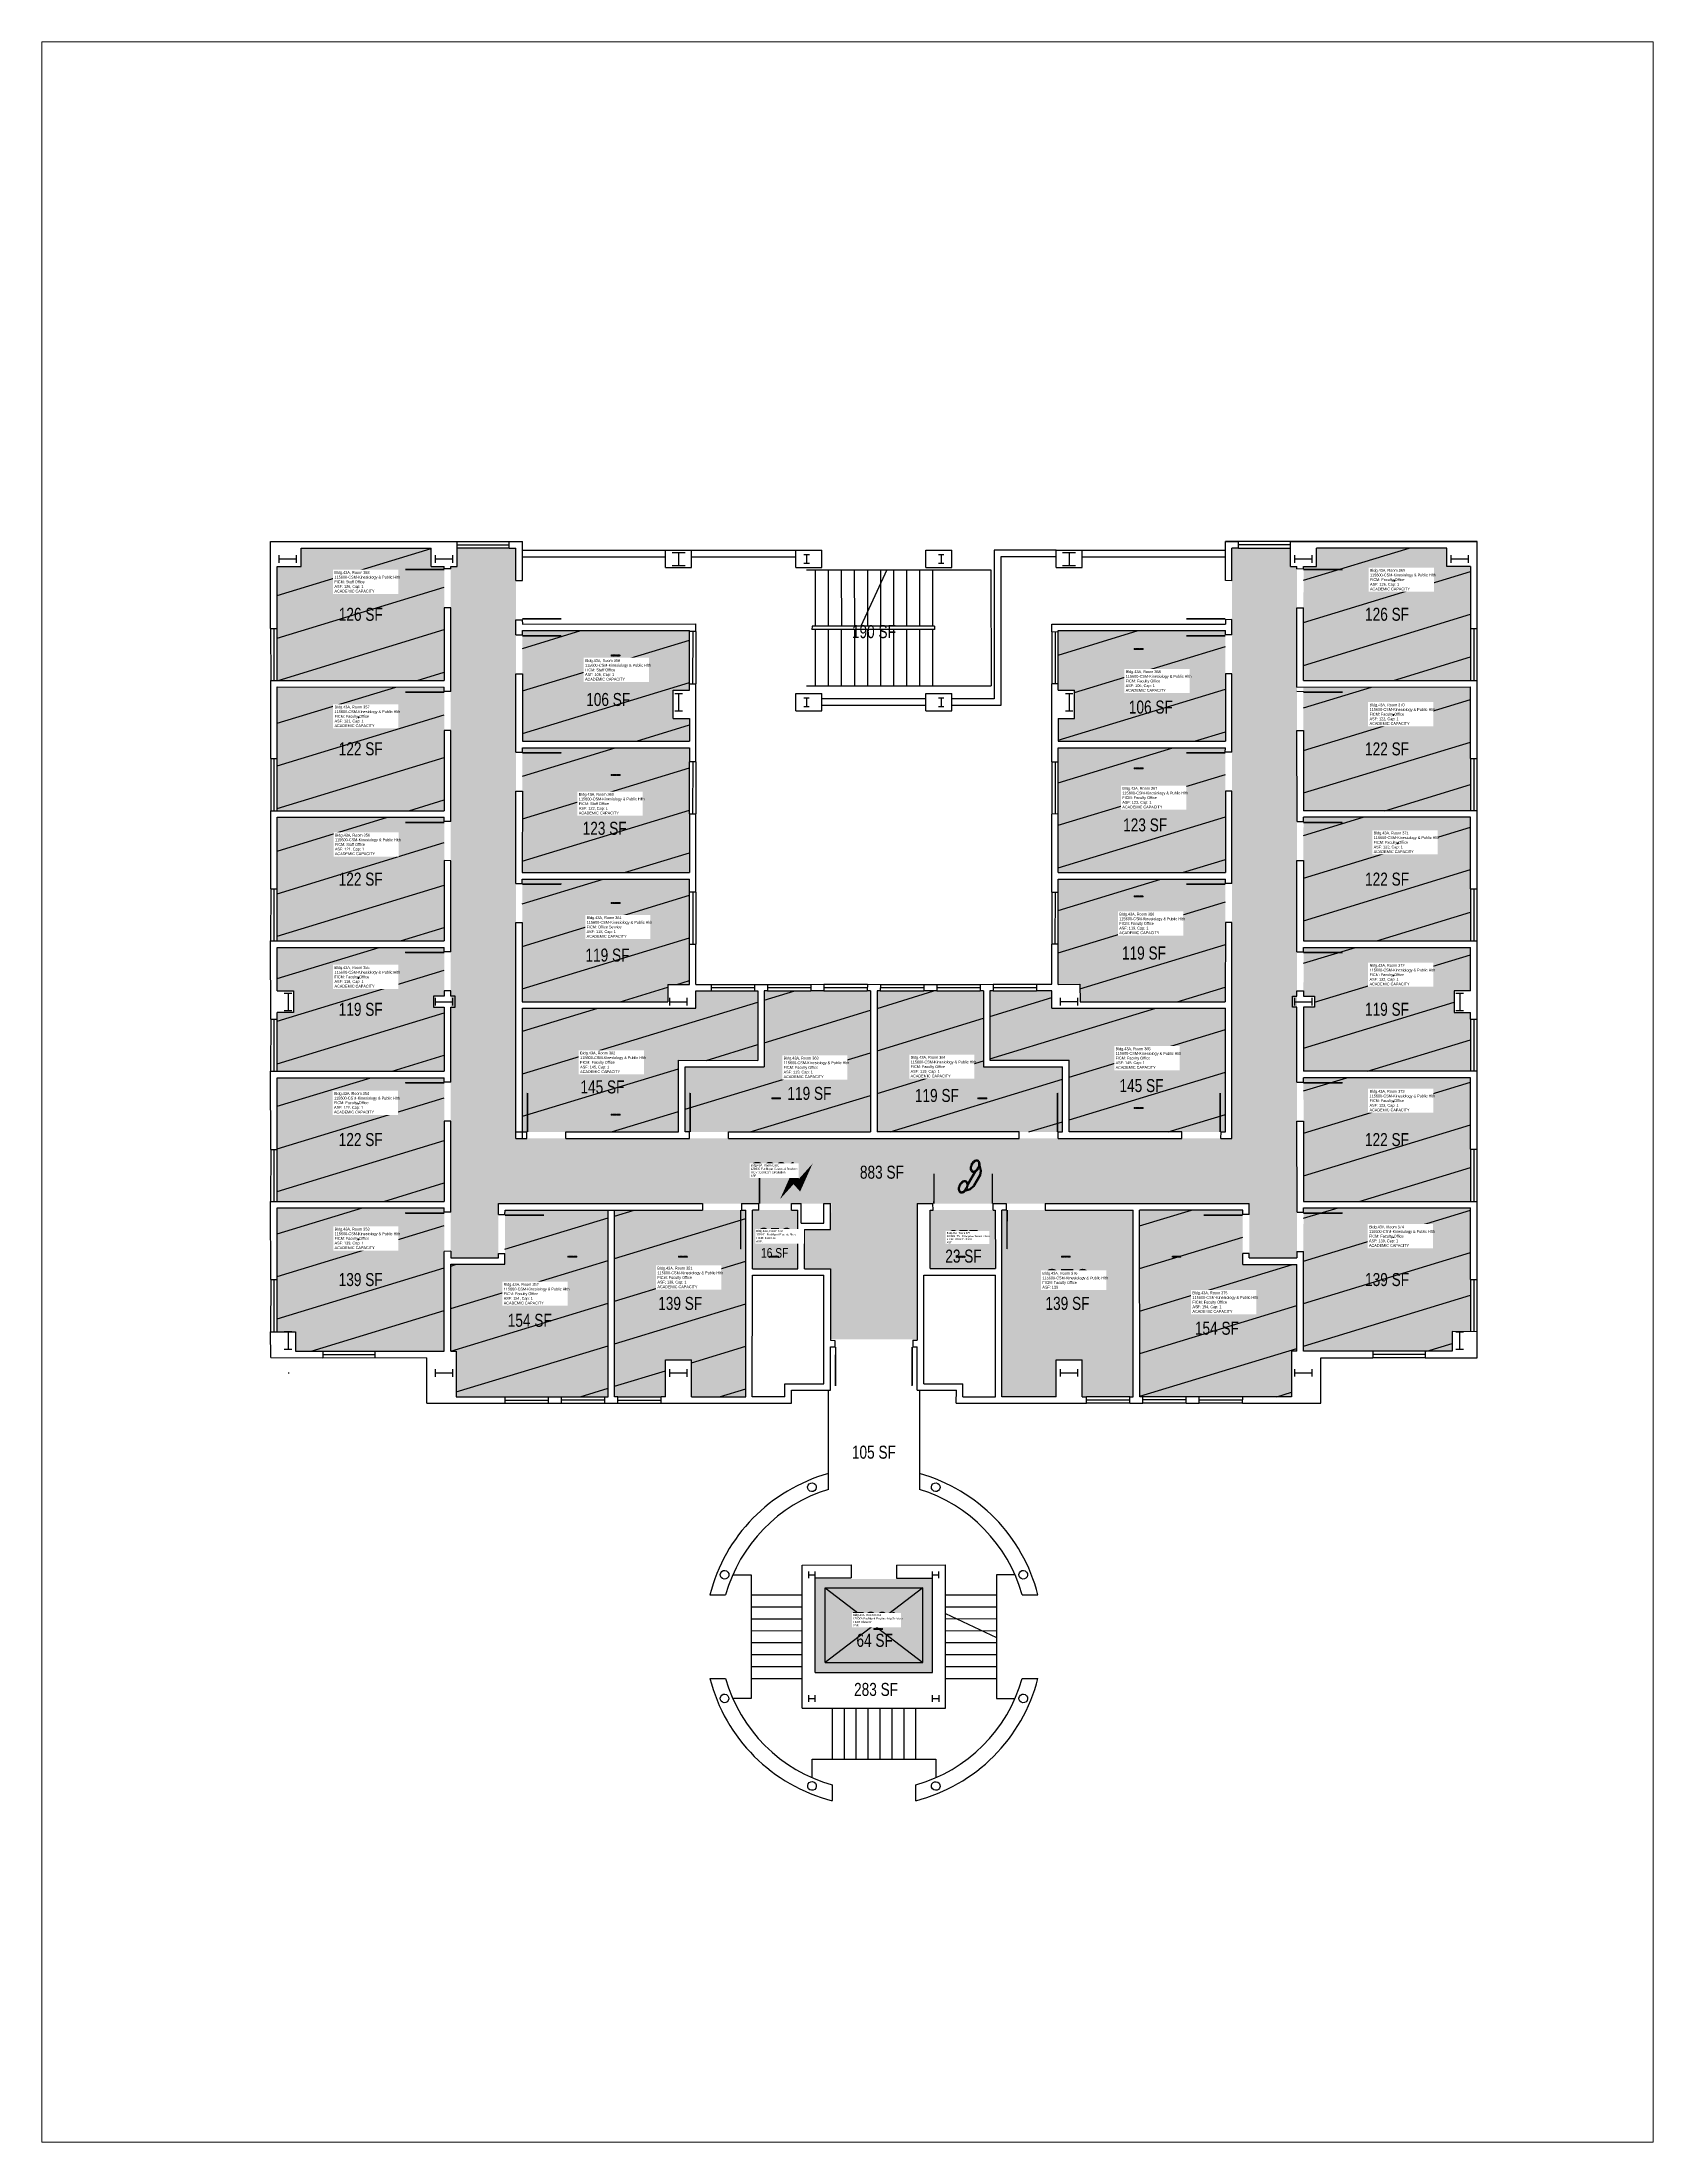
# Paper-space layout 'Layout1' of a CAD drawing. Header units: inches. Extents: x 0 to 8.2, y 0 to 10.7.
# The model-space entities are those that its viewports show. They can reach past a viewport. Long polylines and large blocks are cut down to what shows.
import ezdxf
from ezdxf.enums import TextEntityAlignment as Align

# ---------------------------------------------------------------- set-up
doc = ezdxf.new("R2010")
doc.units = ezdxf.units.IN
doc.header["$LTSCALE"] = 100
doc.header["$MEASUREMENT"] = 0
doc.layers.get('0').update_dxf_attribs({"linetype": 'CONTINUOUS'})
doc.layers.get('Defpoints').update_dxf_attribs({"linetype": 'CONTINUOUS'})
for name, color, linetype in [('A-COLS', 5, 'CONTINUOUS'), ('A-DOOR', 2, 'CONTINUOUS'), ('A-FLOR', 3, 'CONTINUOUS'), ('A-GLAZ', 1, 'CONTINUOUS'), ('A-IDEN-ICON', 4, 'CONTINUOUS'), ('A-IDEN-RNUM', 7, 'CONTINUOUS'), ('A-IDEN-SNUM', 4, 'CONTINUOUS'), ('A-IDEN-VNUM', 4, 'CONTINUOUS'), ('A-WALL', 5, 'CONTINUOUS'), ('AREA-TEXT', 3, 'CONTINUOUS'), ('Rooms-Capacity', 4, 'CONTINUOUS'), ('Rooms-Category-Color', 7, 'CONTINUOUS'), ('Rooms-College-Color', 7, 'CONTINUOUS'), ('Rooms-Department-Color', 7, 'CONTINUOUS'), ('Rooms-Division-Color', 7, 'CONTINUOUS'), ('Rooms-Information', 7, 'CONTINUOUS')]:
    doc.layers.add(name, color=color, linetype=linetype)
doc.styles.add('CP_AREA', font='arial.ttf', dxfattribs={"height": 15})
doc.styles.add('CP_ROOMVNUMBER', font='arial.ttf', dxfattribs={"width": 0.85, "height": 0.075})
doc.styles.add('ROOMSNUMBER', font='TXT.SHX', dxfattribs={"height": 1})
pattern_1 = [(45, (0, 0), (-26.516504294, 26.516504294), [])]

# ---------------------------------------------------------------- blocks, each defined once
blk = doc.blocks.new('COL1')
for p, q in [((-0.5, 0.5), (0.5, 0.5)), ((0, 0.5), (0, -0.5)), ((-0.5, -0.5), (0.5, -0.5))]:
    blk.add_line(p, q)
blk = doc.blocks.new('CPELECT')
blk.add_lwpolyline([(0.0623, 0.0629, 0, 0.03, 0), (0.0105, -0.0168, 0.03, 0.03, 0), (-0.0105, 0.0068, 0.03, 0, 0), (-0.0623, -0.0729, 0.03, 0, 0)], format="xyseb")
blk = doc.blocks.new('CPPHONE')
for p, q in [((0.0096, 0.0252), (-0.0196, -0.0252)), ((0.0169, 0.0279), (-0.0182, -0.0329))]:
    blk.add_line(p, q)
for points in [[(0.0364, 0.0572), (0.0417, 0.0308), (0.0382, 0.0108), (0.0082, -0.0411), (-0.0083, -0.0558), (-0.0338, -0.0645)], [(0.0334, 0.047), (0.0366, 0.0307), (0.0334, 0.0126), (0.0043, -0.0379), (-0.0109, -0.0514), (-0.0265, -0.0567)]]:
    blk.add_lwpolyline(points)
for points in [[(0.0288, 0.0786, 0.139889), (0.0216, 0.0804, 0.107118), (0.0122, 0.0781, 0.079812), (0.0039, 0.0722, 0.067459), (-0.0035, 0.0626, 0.067459), (-0.008, 0.0515, 0.079812), (-0.009, 0.0413, 0.107118), (-0.0064, 0.032, 0.139889), (-0.0012, 0.0267, 0.139889), (0.0061, 0.0248, 0.107118), (0.0155, 0.0272, 0.079812), (0.0238, 0.0331, 0.067459), (0.0312, 0.0426, 0.067459), (0.0357, 0.0538, 0.079812), (0.0367, 0.0639, 0.107118), (0.034, 0.0732, 0.139889)], [(0.0263, 0.0743, 0.139889), (0.0218, 0.0754, 0.107118), (0.0144, 0.0736, 0.079812), (0.0074, 0.0686, 0.067459), (0.0008, 0.0601, 0.067459), (-0.0032, 0.0502, 0.079812), (-0.004, 0.0417, 0.107118), (-0.0019, 0.0344, 0.139889), (0.0013, 0.031, 0.139889), (0.0059, 0.0298, 0.107118), (0.0133, 0.0317, 0.079812), (0.0203, 0.0367, 0.067459), (0.0268, 0.0451, 0.067459), (0.0309, 0.055, 0.079812), (0.0317, 0.0636, 0.107118), (0.0296, 0.0709, 0.139889)], [(-0.0262, -0.0167, 0.139889), (-0.0334, -0.0148, 0.107118), (-0.0428, -0.0172, 0.079812), (-0.0511, -0.0231, 0.067459), (-0.0585, -0.0326, 0.067459), (-0.063, -0.0438, 0.079812), (-0.064, -0.0539, 0.107118), (-0.0614, -0.0632, 0.139889), (-0.0562, -0.0686, 0.139889), (-0.0489, -0.0704, 0.107118), (-0.0395, -0.0681, 0.079812), (-0.0312, -0.0622, 0.067459), (-0.0238, -0.0526, 0.067459), (-0.0193, -0.0415, 0.079812), (-0.0183, -0.0313, 0.107118), (-0.021, -0.022, 0.139889)], [(-0.0287, -0.021, 0.139889), (-0.0332, -0.0198, 0.107118), (-0.0406, -0.0217, 0.079812), (-0.0476, -0.0267, 0.067459), (-0.0542, -0.0351, 0.067459), (-0.0582, -0.045, 0.079812), (-0.059, -0.0536, 0.107118), (-0.0569, -0.0609, 0.139889), (-0.0537, -0.0643, 0.139889), (-0.0491, -0.0654, 0.107118), (-0.0417, -0.0636, 0.079812), (-0.0347, -0.0586, 0.067459), (-0.0282, -0.0501, 0.067459), (-0.0241, -0.0402, 0.079812), (-0.0233, -0.0317, 0.107118), (-0.0254, -0.0244, 0.139889)]]:
    blk.add_lwpolyline(points, format="xyb", close=True)

msp = doc.modelspace()

# ---------------------------------------------------------------- hatches: boundary and pattern name
at = {"layer": 'Rooms-Capacity'}
h = msp.add_hatch(dxfattribs=at)
h.set_pattern_fill('ANSI31', color=256, scale=300, style=0)
h.set_pattern_definition(pattern_1)
h.paths.add_polyline_path([(69217092.2, 27667393.1), (69217123.7, 27667333.9), (69217259.6, 27667406.3), (69217237.1, 27667448.7), (69217210.3, 27667499), (69217190.9, 27667488.7), (69217182.9, 27667503.7), (69217076.9, 27667447.3), (69217084.9, 27667432.3), (69217074.3, 27667426.6), (69217075.3, 27667424.9)])
h = msp.add_hatch(dxfattribs=at)
h.set_pattern_fill('ANSI31', color=256, scale=300, style=0)
h.set_pattern_definition(pattern_1)
h.paths.add_polyline_path([(69217316, 27667300.4), (69217293.5, 27667342.8), (69217262.4, 27667401), (69217126.5, 27667328.6), (69217145.3, 27667293.3), (69217180.1, 27667228)])
h = msp.add_hatch(dxfattribs=at)
h.set_pattern_fill('ANSI31', color=256, scale=300, style=0)
h.set_pattern_definition(pattern_1)
h.paths.add_polyline_path([(69217086.4, 27667250.7), (69217057.3, 27667305.4), (69217040.4, 27667337.2), (69217038.5, 27667340.7), (69216902.6, 27667268.3), (69216903, 27667267.5), (69216925.6, 27667225.1), (69216928.4, 27667219.8), (69216941.7, 27667226.8), (69216953.9, 27667203.9), (69216940.6, 27667196.8), (69216950.5, 27667178.3)])
h = msp.add_hatch(dxfattribs=at)
h.set_pattern_fill('ANSI31', color=256, scale=300, style=0)
h.set_pattern_definition(pattern_1)
h.paths.add_polyline_path([(69217182.9, 27667222.7), (69217184.8, 27667219.2), (69217201.7, 27667187.4), (69217236.5, 27667122.1), (69217372.4, 27667194.5), (69217349.8, 27667236.8), (69217318.8, 27667295.1)])
h = msp.add_hatch(dxfattribs=at)
h.set_pattern_fill('ANSI31', color=256, scale=300, style=0)
h.set_pattern_definition(pattern_1)
h.paths.add_polyline_path([(69217108.1, 27667210.1), (69217091.1, 27667241.8), (69217089.3, 27667245.4), (69216953.3, 27667173), (69216959.4, 27667161.5), (69216982, 27667119.2), (69217007.4, 27667071.5), (69217143.3, 27667143.9)])
h = msp.add_hatch(dxfattribs=at)
h.set_pattern_fill('ANSI31', color=256, scale=300, style=0)
h.set_pattern_definition(pattern_1)
h.paths.add_polyline_path([(69217274, 27667072.9), (69217265.1, 27667068.2), (69217292.9, 27667016.2), (69217428.8, 27667088.5), (69217406.2, 27667130.9), (69217403.4, 27667136.2), (69217390.2, 27667129.2), (69217380.8, 27667146.8), (69217394, 27667153.9), (69217375.2, 27667189.2), (69217239.3, 27667116.8), (69217241.2, 27667113.3), (69217258.1, 27667081.5), (69217260.4, 27667077.1), (69217269.3, 27667081.8)])
h = msp.add_hatch(dxfattribs=at)
h.set_pattern_fill('ANSI31', color=256, scale=300, style=0)
h.set_pattern_definition(pattern_1)
h.paths.add_polyline_path([(69217010.2, 27667066.2), (69217015.8, 27667055.6), (69217038.4, 27667013.2), (69217055.8, 27666980.6), (69217073.4, 27666990), (69217081, 27666975.9), (69217199.2, 27667038.8), (69217164.9, 27667103.3), (69217148, 27667135), (69217146.1, 27667138.6)])
h = msp.add_hatch(dxfattribs=at)
h.set_pattern_fill('ANSI31', color=256, scale=300, style=0)
h.set_pattern_definition(pattern_1)
h.paths.add_polyline_path([(69216485.3, 27667000.9), (69216514.5, 27666946.2), (69216650.4, 27667018.5), (69216640.5, 27667037.1), (69216627.3, 27667030), (69216615.1, 27667053), (69216628.3, 27667060), (69216625.5, 27667065.3), (69216602.9, 27667107.7), (69216602.5, 27667108.6), (69216466.5, 27667036.2), (69216468.4, 27667032.7)])
h = msp.add_hatch(dxfattribs=at)
h.set_pattern_fill('ANSI31', color=256, scale=300, style=0)
h.set_pattern_definition(pattern_1)
h.paths.add_polyline_path([(69217485.2, 27666982.6), (69217462.6, 27667025), (69217431.6, 27667083.2), (69217295.7, 27667010.9), (69217297.6, 27667007.3), (69217314.5, 27666975.6), (69217349.3, 27666910.2)])
h = msp.add_hatch(dxfattribs=at)
h.set_pattern_fill('ANSI31', color=256, scale=300, style=0)
h.set_pattern_definition(pattern_1)
h.paths.add_polyline_path([(69216424.6, 27666961.7), (69216393.1, 27667020.9), (69216376.2, 27667052.7), (69216375.2, 27667054.4), (69216364.7, 27667048.8), (69216356.7, 27667063.8), (69216250.7, 27667007.4), (69216258.7, 27666992.4), (69216239.3, 27666982.1), (69216266.1, 27666931.7), (69216288.7, 27666889.4)])
h = msp.add_hatch(dxfattribs=at)
h.set_pattern_fill('ANSI31', color=256, scale=300, style=0)
h.set_pattern_definition(pattern_1)
h.paths.add_polyline_path([(69217128.5, 27666865.2), (69217220.3, 27666914.1), (69217252.1, 27666931), (69217255.6, 27666932.9), (69217202.1, 27667033.5), (69217060.8, 27666958.3), (69217053.3, 27666972.5), (69217040.9, 27666965.9), (69217005.6, 27666947.1), (69217003, 27666945.7), (69217033.1, 27666889.2), (69217097.5, 27666923.5)])
h = msp.add_hatch(dxfattribs=at)
h.set_pattern_fill('ANSI31', color=256, scale=300, style=0)
h.set_pattern_definition(pattern_1)
h.paths.add_polyline_path([(69216707.3, 27666911.7), (69216681.9, 27666959.4), (69216659.3, 27667001.8), (69216653.2, 27667013.2), (69216517.3, 27666940.9), (69216519.2, 27666937.3), (69216536.1, 27666905.5), (69216571.3, 27666839.3)])
h = msp.add_hatch(dxfattribs=at)
h.set_pattern_fill('ANSI31', color=256, scale=300, style=0)
h.set_pattern_definition(pattern_1)
h.paths.add_polyline_path([(69217513, 27666841.1), (69217535, 27666852.8), (69217526.6, 27666868.7), (69217541.6, 27666876.7), (69217519, 27666919.1), (69217488, 27666977.3), (69217352.1, 27666905), (69217354, 27666901.4), (69217370.9, 27666869.6), (69217414.1, 27666788.4), (69217470.6, 27666818.5)])
h = msp.add_hatch(dxfattribs=at)
h.set_pattern_fill('ANSI31', color=256, scale=300, style=0)
h.set_pattern_definition(pattern_1)
h.paths.add_polyline_path([(69216481, 27666855.8), (69216446.2, 27666921.1), (69216429.3, 27666952.9), (69216427.4, 27666956.4), (69216291.5, 27666884.1), (69216322.5, 27666825.8), (69216345, 27666783.5)])
h = msp.add_hatch(dxfattribs=at)
h.set_pattern_fill('ANSI31', color=256, scale=300, style=0)
h.set_pattern_definition(pattern_1)
h.paths.add_polyline_path([(69217087.9, 27666843.6), (69217119.7, 27666860.5), (69217123.2, 27666862.4), (69217095, 27666915.4), (69217030.6, 27666881.1), (69216997.7, 27666942.9), (69216995, 27666941.4), (69216959.7, 27666922.6), (69216949.1, 27666917), (69216913.8, 27666898.2), (69216911.2, 27666896.8), (69216972.3, 27666782.1)])
h = msp.add_hatch(dxfattribs=at)
h.set_pattern_fill('ANSI31', color=256, scale=300, style=0)
h.set_pattern_definition(pattern_1)
h.paths.add_polyline_path([(69216627.2, 27666734.3), (69216745.5, 27666797.3), (69216738, 27666811.4), (69216755.7, 27666820.8), (69216738.3, 27666853.5), (69216715.7, 27666895.8), (69216710.1, 27666906.4), (69216574.1, 27666834), (69216576, 27666830.5), (69216592.9, 27666798.7)])
h = msp.add_hatch(dxfattribs=at)
h.set_pattern_fill('ANSI31', color=256, scale=300, style=0)
h.set_pattern_definition(pattern_1)
h.paths.add_polyline_path([(69216967, 27666779.2), (69216905.9, 27666894), (69216903.2, 27666892.6), (69216867.9, 27666873.8), (69216857.3, 27666868.1), (69216822, 27666849.3), (69216819.4, 27666847.9), (69216852.3, 27666786.1), (69216787.8, 27666751.8), (69216816, 27666698.9), (69216819.6, 27666700.8), (69216851.4, 27666717.7)])
h = msp.add_hatch(dxfattribs=at)
h.set_pattern_fill('ANSI31', color=256, scale=300, style=0)
h.set_pattern_definition(pattern_1)
h.paths.add_polyline_path([(69217327.1, 27666832.7), (69217322.4, 27666841.6), (69217305.5, 27666873.3), (69217303.6, 27666876.9), (69217219.7, 27666832.2), (69217300.6, 27666680.4), (69217303.2, 27666681.8), (69217338.5, 27666700.6), (69217349.1, 27666706.2), (69217384.4, 27666725), (69217424.1, 27666746.2), (69217404.4, 27666783.3), (69217408.8, 27666785.6), (69217371.2, 27666856.2)])
h = msp.add_hatch(dxfattribs=at)
h.set_pattern_fill('ANSI31', color=256, scale=300, style=0)
h.set_pattern_definition(pattern_1)
h.paths.add_polyline_path([(69216347.9, 27666778.2), (69216378.9, 27666719.9), (69216401.4, 27666677.5), (69216537.4, 27666749.9), (69216502.6, 27666815.2), (69216485.7, 27666847), (69216483.8, 27666850.5)])
h = msp.add_hatch(dxfattribs=at)
h.set_pattern_fill('ANSI31', color=256, scale=300, style=0)
h.set_pattern_definition(pattern_1)
h.paths.add_polyline_path([(69216810.7, 27666696.1), (69216779.7, 27666754.3), (69216844.2, 27666788.6), (69216814.1, 27666845.1), (69216811.4, 27666843.7), (69216776.1, 27666824.9), (69216763.8, 27666818.3), (69216771.3, 27666804.2), (69216630.1, 27666729), (69216683.6, 27666628.4), (69216687.2, 27666630.3), (69216718.9, 27666647.2)])
h = msp.add_hatch(dxfattribs=at)
h.set_pattern_fill('ANSI31', color=256, scale=300, style=0)
h.set_pattern_definition(pattern_1)
h.paths.add_polyline_path([(69216404.3, 27666672.2), (69216423.1, 27666636.9), (69216436.3, 27666644), (69216445.7, 27666626.3), (69216432.5, 27666619.3), (69216435.3, 27666614), (69216457.8, 27666571.6), (69216593.8, 27666644), (69216566, 27666696.1), (69216557.2, 27666691.4), (69216552.5, 27666700.2), (69216561.3, 27666704.9), (69216559, 27666709.3), (69216542.1, 27666741.1), (69216540.2, 27666744.6)])
h = msp.add_hatch(dxfattribs=at)
h.set_pattern_fill('ANSI31', color=256, scale=300, style=0)
h.set_pattern_definition(pattern_1)
h.paths.add_polyline_path([(69216899.3, 27666661.6), (69216895.8, 27666659.8), (69216864, 27666642.8), (69216792.5, 27666604.8), (69216873.3, 27666452.9), (69216876, 27666454.4), (69216911.3, 27666473.2), (69216914.8, 27666475), (69216898.8, 27666505), (69216920, 27666516.3), (69216936, 27666486.3), (69216980.1, 27666509.8)])
h = msp.add_hatch(dxfattribs=at)
h.set_pattern_fill('ANSI31', color=256, scale=300, style=0)
h.set_pattern_definition(pattern_1)
h.paths.add_polyline_path([(69216650.2, 27666538.1), (69216615.4, 27666603.4), (69216598.5, 27666635.1), (69216596.6, 27666638.7), (69216460.7, 27666566.3), (69216491.7, 27666508), (69216514.2, 27666465.7)])
h = msp.add_hatch(dxfattribs=at)
h.set_pattern_fill('ANSI31', color=256, scale=300, style=0)
h.set_pattern_definition(pattern_1)
h.paths.add_polyline_path([(69216726.8, 27666513.2), (69216682.7, 27666489.7), (69216720.3, 27666419.1), (69216724.7, 27666421.4), (69216744.5, 27666384.3), (69216784.2, 27666405.5), (69216819.5, 27666424.3), (69216830.1, 27666429.9), (69216865.4, 27666448.7), (69216868, 27666450.1), (69216787.2, 27666602), (69216703.4, 27666557.3), (69216705.2, 27666553.8), (69216722.1, 27666522)])
h = msp.add_hatch(dxfattribs=at)
h.set_pattern_fill('ANSI31', color=256, scale=300, style=0)
h.set_pattern_definition(pattern_1)
h.paths.add_polyline_path([(69216658.5, 27666386.2), (69216715, 27666416.2), (69216671.8, 27666497.4), (69216654.9, 27666529.2), (69216653, 27666532.8), (69216517, 27666460.4), (69216548.1, 27666402.1), (69216570.6, 27666359.8), (69216585.6, 27666367.7), (69216594.1, 27666351.9), (69216616.2, 27666363.6)])
at = {"layer": 'Rooms-Category-Color', "true_color": 0xfa9ba3}
for points in [[(69217092.2, 27667393.1), (69217123.7, 27667333.9), (69217259.6, 27667406.3), (69217237.1, 27667448.7), (69217210.3, 27667499), (69217190.9, 27667488.7), (69217182.9, 27667503.7), (69217076.9, 27667447.3), (69217084.9, 27667432.3), (69217074.3, 27667426.6), (69217075.3, 27667424.9)], [(69217316, 27667300.4), (69217293.5, 27667342.8), (69217262.4, 27667401), (69217126.5, 27667328.6), (69217145.3, 27667293.3), (69217180.1, 27667228)], [(69217086.4, 27667250.7), (69217057.3, 27667305.4), (69217040.4, 27667337.2), (69217038.5, 27667340.7), (69216902.6, 27667268.3), (69216903, 27667267.5), (69216925.6, 27667225.1), (69216928.4, 27667219.8), (69216941.7, 27667226.8), (69216953.9, 27667203.9), (69216940.6, 27667196.8), (69216950.5, 27667178.3)], [(69217182.9, 27667222.7), (69217184.8, 27667219.2), (69217201.7, 27667187.4), (69217236.5, 27667122.1), (69217372.4, 27667194.5), (69217349.8, 27667236.8), (69217318.8, 27667295.1)], [(69217108.1, 27667210.1), (69217091.1, 27667241.8), (69217089.3, 27667245.4), (69216953.3, 27667173), (69216959.4, 27667161.5), (69216982, 27667119.2), (69217007.4, 27667071.5), (69217143.3, 27667143.9)], [(69217274, 27667072.9), (69217265.1, 27667068.2), (69217292.9, 27667016.2), (69217428.8, 27667088.5), (69217406.2, 27667130.9), (69217403.4, 27667136.2), (69217390.2, 27667129.2), (69217380.8, 27667146.8), (69217394, 27667153.9), (69217375.2, 27667189.2), (69217239.3, 27667116.8), (69217241.2, 27667113.3), (69217258.1, 27667081.5), (69217260.4, 27667077.1), (69217269.3, 27667081.8)], [(69217010.2, 27667066.2), (69217015.8, 27667055.6), (69217038.4, 27667013.2), (69217055.8, 27666980.6), (69217073.4, 27666990), (69217081, 27666975.9), (69217199.2, 27667038.8), (69217164.9, 27667103.3), (69217148, 27667135), (69217146.1, 27667138.6)], [(69216485.3, 27667000.9), (69216514.5, 27666946.2), (69216650.4, 27667018.5), (69216640.5, 27667037.1), (69216627.3, 27667030), (69216615.1, 27667053), (69216628.3, 27667060), (69216625.5, 27667065.3), (69216602.9, 27667107.7), (69216602.5, 27667108.6), (69216466.5, 27667036.2), (69216468.4, 27667032.7)], [(69217485.2, 27666982.6), (69217462.6, 27667025), (69217431.6, 27667083.2), (69217295.7, 27667010.9), (69217297.6, 27667007.3), (69217314.5, 27666975.6), (69217349.3, 27666910.2)], [(69216424.6, 27666961.7), (69216393.1, 27667020.9), (69216376.2, 27667052.7), (69216375.2, 27667054.4), (69216364.7, 27667048.8), (69216356.7, 27667063.8), (69216250.7, 27667007.4), (69216258.7, 27666992.4), (69216239.3, 27666982.1), (69216266.1, 27666931.7), (69216288.7, 27666889.4)], [(69217128.5, 27666865.2), (69217220.3, 27666914.1), (69217252.1, 27666931), (69217255.6, 27666932.9), (69217202.1, 27667033.5), (69217060.8, 27666958.3), (69217053.3, 27666972.5), (69217040.9, 27666965.9), (69217005.6, 27666947.1), (69217003, 27666945.7), (69217033.1, 27666889.2), (69217097.5, 27666923.5)], [(69216707.3, 27666911.7), (69216681.9, 27666959.4), (69216659.3, 27667001.8), (69216653.2, 27667013.2), (69216517.3, 27666940.9), (69216519.2, 27666937.3), (69216536.1, 27666905.5), (69216571.3, 27666839.3)], [(69217513, 27666841.1), (69217535, 27666852.8), (69217526.6, 27666868.7), (69217541.6, 27666876.7), (69217519, 27666919.1), (69217488, 27666977.3), (69217352.1, 27666905), (69217354, 27666901.4), (69217370.9, 27666869.6), (69217414.1, 27666788.4), (69217470.6, 27666818.5)], [(69216481, 27666855.8), (69216446.2, 27666921.1), (69216429.3, 27666952.9), (69216427.4, 27666956.4), (69216291.5, 27666884.1), (69216322.5, 27666825.8), (69216345, 27666783.5)], [(69217087.9, 27666843.6), (69217119.7, 27666860.5), (69217123.2, 27666862.4), (69217095, 27666915.4), (69217030.6, 27666881.1), (69216997.7, 27666942.9), (69216995, 27666941.4), (69216959.7, 27666922.6), (69216949.1, 27666917), (69216913.8, 27666898.2), (69216911.2, 27666896.8), (69216972.3, 27666782.1)], [(69216627.2, 27666734.3), (69216745.5, 27666797.3), (69216738, 27666811.4), (69216755.7, 27666820.8), (69216738.3, 27666853.5), (69216715.7, 27666895.8), (69216710.1, 27666906.4), (69216574.1, 27666834), (69216576, 27666830.5), (69216592.9, 27666798.7)], [(69216967, 27666779.2), (69216905.9, 27666894), (69216903.2, 27666892.6), (69216867.9, 27666873.8), (69216857.3, 27666868.1), (69216822, 27666849.3), (69216819.4, 27666847.9), (69216852.3, 27666786.1), (69216787.8, 27666751.8), (69216816, 27666698.9), (69216819.6, 27666700.8), (69216851.4, 27666717.7)], [(69217327.1, 27666832.7), (69217322.4, 27666841.6), (69217305.5, 27666873.3), (69217303.6, 27666876.9), (69217219.7, 27666832.2), (69217300.6, 27666680.4), (69217303.2, 27666681.8), (69217338.5, 27666700.6), (69217349.1, 27666706.2), (69217384.4, 27666725), (69217424.1, 27666746.2), (69217404.4, 27666783.3), (69217408.8, 27666785.6), (69217371.2, 27666856.2)], [(69216347.9, 27666778.2), (69216378.9, 27666719.9), (69216401.4, 27666677.5), (69216537.4, 27666749.9), (69216502.6, 27666815.2), (69216485.7, 27666847), (69216483.8, 27666850.5)], [(69216810.7, 27666696.1), (69216779.7, 27666754.3), (69216844.2, 27666788.6), (69216814.1, 27666845.1), (69216811.4, 27666843.7), (69216776.1, 27666824.9), (69216763.8, 27666818.3), (69216771.3, 27666804.2), (69216630.1, 27666729), (69216683.6, 27666628.4), (69216687.2, 27666630.3), (69216718.9, 27666647.2)], [(69217214.4, 27666829.4), (69217142.9, 27666791.3), (69217111.2, 27666774.4), (69217107.6, 27666772.5), (69217188.5, 27666620.7), (69217232.6, 27666644.2), (69217216.6, 27666674.2), (69217237.8, 27666685.5), (69217253.8, 27666655.5), (69217257.3, 27666657.4), (69217292.6, 27666676.2), (69217295.3, 27666677.6)], [(69216404.3, 27666672.2), (69216423.1, 27666636.9), (69216436.3, 27666644), (69216445.7, 27666626.3), (69216432.5, 27666619.3), (69216435.3, 27666614), (69216457.8, 27666571.6), (69216593.8, 27666644), (69216566, 27666696.1), (69216557.2, 27666691.4), (69216552.5, 27666700.2), (69216561.3, 27666704.9), (69216559, 27666709.3), (69216542.1, 27666741.1), (69216540.2, 27666744.6)], [(69216899.3, 27666661.6), (69216895.8, 27666659.8), (69216864, 27666642.8), (69216792.5, 27666604.8), (69216873.3, 27666452.9), (69216876, 27666454.4), (69216911.3, 27666473.2), (69216914.8, 27666475), (69216898.8, 27666505), (69216920, 27666516.3), (69216936, 27666486.3), (69216980.1, 27666509.8)], [(69216650.2, 27666538.1), (69216615.4, 27666603.4), (69216598.5, 27666635.1), (69216596.6, 27666638.7), (69216460.7, 27666566.3), (69216491.7, 27666508), (69216514.2, 27666465.7)], [(69216726.8, 27666513.2), (69216682.7, 27666489.7), (69216720.3, 27666419.1), (69216724.7, 27666421.4), (69216744.5, 27666384.3), (69216784.2, 27666405.5), (69216819.5, 27666424.3), (69216830.1, 27666429.9), (69216865.4, 27666448.7), (69216868, 27666450.1), (69216787.2, 27666602), (69216703.4, 27666557.3), (69216705.2, 27666553.8), (69216722.1, 27666522)], [(69216658.5, 27666386.2), (69216715, 27666416.2), (69216671.8, 27666497.4), (69216654.9, 27666529.2), (69216653, 27666532.8), (69216517, 27666460.4), (69216548.1, 27666402.1), (69216570.6, 27666359.8), (69216585.6, 27666367.7), (69216594.1, 27666351.9), (69216616.2, 27666363.6)]]:
    msp.add_hatch(color=241, dxfattribs=at).paths.add_polyline_path(points)
at = {"layer": 'Rooms-Category-Color', "true_color": 0xadadad}
for points in [[(69216425.5, 27667100.5), (69216377.8, 27667075.1), (69216385.8, 27667060.1), (69216380.5, 27667057.2), (69216679.9, 27666495), (69216718.7, 27666515.6), (69216695.2, 27666559.8), (69216966.2, 27666704.1), (69216976.6, 27666682.4), (69216955.4, 27666671.1), (69216972.4, 27666639.3), (69216993.5, 27666650.6), (69217024.1, 27666593.2), (69217094.7, 27666630.8), (69217036, 27666741.2), (69217306.1, 27666885), (69217329.6, 27666840.8), (69217368.4, 27666861.5), (69217069, 27667423.8), (69217063.7, 27667421), (69217055.8, 27667436), (69217008.1, 27667410.6), (69217263.7, 27666930.4), (69216681.2, 27666620.3)], [(69217127.7, 27666722.1), (69217102.3, 27666769.7), (69217097, 27666766.9), (69217070.6, 27666752.8), (69217049.4, 27666741.5), (69217074.7, 27666693.9)], [(69216930, 27666616.8), (69216967.1, 27666636.5), (69216941.7, 27666684.2), (69216936.4, 27666681.4), (69216909.9, 27666667.3), (69216904.6, 27666664.5)], [(69217115.6, 27666391.6), (69217156, 27666315.7), (69217251.3, 27666366.4), (69217210.9, 27666442.3)]]:
    msp.add_hatch(color=253, dxfattribs=at).paths.add_polyline_path(points)
at = {"layer": 'Rooms-College-Color', "true_color": 0xffe090}
for points in [[(69217092.2, 27667393.1), (69217123.7, 27667333.9), (69217259.6, 27667406.3), (69217237.1, 27667448.7), (69217210.3, 27667499), (69217190.9, 27667488.7), (69217182.9, 27667503.7), (69217076.9, 27667447.3), (69217084.9, 27667432.3), (69217074.3, 27667426.6), (69217075.3, 27667424.9)], [(69217316, 27667300.4), (69217293.5, 27667342.8), (69217262.4, 27667401), (69217126.5, 27667328.6), (69217145.3, 27667293.3), (69217180.1, 27667228)], [(69217086.4, 27667250.7), (69217057.3, 27667305.4), (69217040.4, 27667337.2), (69217038.5, 27667340.7), (69216902.6, 27667268.3), (69216903, 27667267.5), (69216925.6, 27667225.1), (69216928.4, 27667219.8), (69216941.7, 27667226.8), (69216953.9, 27667203.9), (69216940.6, 27667196.8), (69216950.5, 27667178.3)], [(69217182.9, 27667222.7), (69217184.8, 27667219.2), (69217201.7, 27667187.4), (69217236.5, 27667122.1), (69217372.4, 27667194.5), (69217349.8, 27667236.8), (69217318.8, 27667295.1)], [(69217108.1, 27667210.1), (69217091.1, 27667241.8), (69217089.3, 27667245.4), (69216953.3, 27667173), (69216959.4, 27667161.5), (69216982, 27667119.2), (69217007.4, 27667071.5), (69217143.3, 27667143.9)], [(69217274, 27667072.9), (69217265.1, 27667068.2), (69217292.9, 27667016.2), (69217428.8, 27667088.5), (69217406.2, 27667130.9), (69217403.4, 27667136.2), (69217390.2, 27667129.2), (69217380.8, 27667146.8), (69217394, 27667153.9), (69217375.2, 27667189.2), (69217239.3, 27667116.8), (69217241.2, 27667113.3), (69217258.1, 27667081.5), (69217260.4, 27667077.1), (69217269.3, 27667081.8)], [(69217010.2, 27667066.2), (69217015.8, 27667055.6), (69217038.4, 27667013.2), (69217055.8, 27666980.6), (69217073.4, 27666990), (69217081, 27666975.9), (69217199.2, 27667038.8), (69217164.9, 27667103.3), (69217148, 27667135), (69217146.1, 27667138.6)], [(69216485.3, 27667000.9), (69216514.5, 27666946.2), (69216650.4, 27667018.5), (69216640.5, 27667037.1), (69216627.3, 27667030), (69216615.1, 27667053), (69216628.3, 27667060), (69216625.5, 27667065.3), (69216602.9, 27667107.7), (69216602.5, 27667108.6), (69216466.5, 27667036.2), (69216468.4, 27667032.7)], [(69217485.2, 27666982.6), (69217462.6, 27667025), (69217431.6, 27667083.2), (69217295.7, 27667010.9), (69217297.6, 27667007.3), (69217314.5, 27666975.6), (69217349.3, 27666910.2)], [(69216424.6, 27666961.7), (69216393.1, 27667020.9), (69216376.2, 27667052.7), (69216375.2, 27667054.4), (69216364.7, 27667048.8), (69216356.7, 27667063.8), (69216250.7, 27667007.4), (69216258.7, 27666992.4), (69216239.3, 27666982.1), (69216266.1, 27666931.7), (69216288.7, 27666889.4)], [(69217128.5, 27666865.2), (69217220.3, 27666914.1), (69217252.1, 27666931), (69217255.6, 27666932.9), (69217202.1, 27667033.5), (69217060.8, 27666958.3), (69217053.3, 27666972.5), (69217040.9, 27666965.9), (69217005.6, 27666947.1), (69217003, 27666945.7), (69217033.1, 27666889.2), (69217097.5, 27666923.5)], [(69216707.3, 27666911.7), (69216681.9, 27666959.4), (69216659.3, 27667001.8), (69216653.2, 27667013.2), (69216517.3, 27666940.9), (69216519.2, 27666937.3), (69216536.1, 27666905.5), (69216571.3, 27666839.3)], [(69217513, 27666841.1), (69217535, 27666852.8), (69217526.6, 27666868.7), (69217541.6, 27666876.7), (69217519, 27666919.1), (69217488, 27666977.3), (69217352.1, 27666905), (69217354, 27666901.4), (69217370.9, 27666869.6), (69217414.1, 27666788.4), (69217470.6, 27666818.5)], [(69216481, 27666855.8), (69216446.2, 27666921.1), (69216429.3, 27666952.9), (69216427.4, 27666956.4), (69216291.5, 27666884.1), (69216322.5, 27666825.8), (69216345, 27666783.5)], [(69217087.9, 27666843.6), (69217119.7, 27666860.5), (69217123.2, 27666862.4), (69217095, 27666915.4), (69217030.6, 27666881.1), (69216997.7, 27666942.9), (69216995, 27666941.4), (69216959.7, 27666922.6), (69216949.1, 27666917), (69216913.8, 27666898.2), (69216911.2, 27666896.8), (69216972.3, 27666782.1)], [(69216627.2, 27666734.3), (69216745.5, 27666797.3), (69216738, 27666811.4), (69216755.7, 27666820.8), (69216738.3, 27666853.5), (69216715.7, 27666895.8), (69216710.1, 27666906.4), (69216574.1, 27666834), (69216576, 27666830.5), (69216592.9, 27666798.7)], [(69216967, 27666779.2), (69216905.9, 27666894), (69216903.2, 27666892.6), (69216867.9, 27666873.8), (69216857.3, 27666868.1), (69216822, 27666849.3), (69216819.4, 27666847.9), (69216852.3, 27666786.1), (69216787.8, 27666751.8), (69216816, 27666698.9), (69216819.6, 27666700.8), (69216851.4, 27666717.7)], [(69217327.1, 27666832.7), (69217322.4, 27666841.6), (69217305.5, 27666873.3), (69217303.6, 27666876.9), (69217219.7, 27666832.2), (69217300.6, 27666680.4), (69217303.2, 27666681.8), (69217338.5, 27666700.6), (69217349.1, 27666706.2), (69217384.4, 27666725), (69217424.1, 27666746.2), (69217404.4, 27666783.3), (69217408.8, 27666785.6), (69217371.2, 27666856.2)], [(69216347.9, 27666778.2), (69216378.9, 27666719.9), (69216401.4, 27666677.5), (69216537.4, 27666749.9), (69216502.6, 27666815.2), (69216485.7, 27666847), (69216483.8, 27666850.5)], [(69216810.7, 27666696.1), (69216779.7, 27666754.3), (69216844.2, 27666788.6), (69216814.1, 27666845.1), (69216811.4, 27666843.7), (69216776.1, 27666824.9), (69216763.8, 27666818.3), (69216771.3, 27666804.2), (69216630.1, 27666729), (69216683.6, 27666628.4), (69216687.2, 27666630.3), (69216718.9, 27666647.2)], [(69217214.4, 27666829.4), (69217142.9, 27666791.3), (69217111.2, 27666774.4), (69217107.6, 27666772.5), (69217188.5, 27666620.7), (69217232.6, 27666644.2), (69217216.6, 27666674.2), (69217237.8, 27666685.5), (69217253.8, 27666655.5), (69217257.3, 27666657.4), (69217292.6, 27666676.2), (69217295.3, 27666677.6)], [(69216404.3, 27666672.2), (69216423.1, 27666636.9), (69216436.3, 27666644), (69216445.7, 27666626.3), (69216432.5, 27666619.3), (69216435.3, 27666614), (69216457.8, 27666571.6), (69216593.8, 27666644), (69216566, 27666696.1), (69216557.2, 27666691.4), (69216552.5, 27666700.2), (69216561.3, 27666704.9), (69216559, 27666709.3), (69216542.1, 27666741.1), (69216540.2, 27666744.6)], [(69216899.3, 27666661.6), (69216895.8, 27666659.8), (69216864, 27666642.8), (69216792.5, 27666604.8), (69216873.3, 27666452.9), (69216876, 27666454.4), (69216911.3, 27666473.2), (69216914.8, 27666475), (69216898.8, 27666505), (69216920, 27666516.3), (69216936, 27666486.3), (69216980.1, 27666509.8)], [(69216650.2, 27666538.1), (69216615.4, 27666603.4), (69216598.5, 27666635.1), (69216596.6, 27666638.7), (69216460.7, 27666566.3), (69216491.7, 27666508), (69216514.2, 27666465.7)], [(69216726.8, 27666513.2), (69216682.7, 27666489.7), (69216720.3, 27666419.1), (69216724.7, 27666421.4), (69216744.5, 27666384.3), (69216784.2, 27666405.5), (69216819.5, 27666424.3), (69216830.1, 27666429.9), (69216865.4, 27666448.7), (69216868, 27666450.1), (69216787.2, 27666602), (69216703.4, 27666557.3), (69216705.2, 27666553.8), (69216722.1, 27666522)], [(69216658.5, 27666386.2), (69216715, 27666416.2), (69216671.8, 27666497.4), (69216654.9, 27666529.2), (69216653, 27666532.8), (69216517, 27666460.4), (69216548.1, 27666402.1), (69216570.6, 27666359.8), (69216585.6, 27666367.7), (69216594.1, 27666351.9), (69216616.2, 27666363.6)]]:
    msp.add_hatch(color=41, dxfattribs=at).paths.add_polyline_path(points)
at = {"layer": 'Rooms-College-Color', "true_color": 0xadadad}
for points in [[(69216425.5, 27667100.5), (69216377.8, 27667075.1), (69216385.8, 27667060.1), (69216380.5, 27667057.2), (69216679.9, 27666495), (69216718.7, 27666515.6), (69216695.2, 27666559.8), (69216966.2, 27666704.1), (69216976.6, 27666682.4), (69216955.4, 27666671.1), (69216972.4, 27666639.3), (69216993.5, 27666650.6), (69217024.1, 27666593.2), (69217094.7, 27666630.8), (69217036, 27666741.2), (69217306.1, 27666885), (69217329.6, 27666840.8), (69217368.4, 27666861.5), (69217069, 27667423.8), (69217063.7, 27667421), (69217055.8, 27667436), (69217008.1, 27667410.6), (69217263.7, 27666930.4), (69216681.2, 27666620.3)], [(69217127.7, 27666722.1), (69217102.3, 27666769.7), (69217097, 27666766.9), (69217070.6, 27666752.8), (69217049.4, 27666741.5), (69217074.7, 27666693.9)], [(69216930, 27666616.8), (69216967.1, 27666636.5), (69216941.7, 27666684.2), (69216936.4, 27666681.4), (69216909.9, 27666667.3), (69216904.6, 27666664.5)], [(69217115.6, 27666391.6), (69217156, 27666315.7), (69217251.3, 27666366.4), (69217210.9, 27666442.3)]]:
    msp.add_hatch(color=253, dxfattribs=at).paths.add_polyline_path(points)
at = {"layer": 'Rooms-Department-Color', "true_color": 0xffe090}
for points in [[(69217092.2, 27667393.1), (69217123.7, 27667333.9), (69217259.6, 27667406.3), (69217237.1, 27667448.7), (69217210.3, 27667499), (69217190.9, 27667488.7), (69217182.9, 27667503.7), (69217076.9, 27667447.3), (69217084.9, 27667432.3), (69217074.3, 27667426.6), (69217075.3, 27667424.9)], [(69217316, 27667300.4), (69217293.5, 27667342.8), (69217262.4, 27667401), (69217126.5, 27667328.6), (69217145.3, 27667293.3), (69217180.1, 27667228)], [(69217086.4, 27667250.7), (69217057.3, 27667305.4), (69217040.4, 27667337.2), (69217038.5, 27667340.7), (69216902.6, 27667268.3), (69216903, 27667267.5), (69216925.6, 27667225.1), (69216928.4, 27667219.8), (69216941.7, 27667226.8), (69216953.9, 27667203.9), (69216940.6, 27667196.8), (69216950.5, 27667178.3)], [(69217182.9, 27667222.7), (69217184.8, 27667219.2), (69217201.7, 27667187.4), (69217236.5, 27667122.1), (69217372.4, 27667194.5), (69217349.8, 27667236.8), (69217318.8, 27667295.1)], [(69217108.1, 27667210.1), (69217091.1, 27667241.8), (69217089.3, 27667245.4), (69216953.3, 27667173), (69216959.4, 27667161.5), (69216982, 27667119.2), (69217007.4, 27667071.5), (69217143.3, 27667143.9)], [(69217274, 27667072.9), (69217265.1, 27667068.2), (69217292.9, 27667016.2), (69217428.8, 27667088.5), (69217406.2, 27667130.9), (69217403.4, 27667136.2), (69217390.2, 27667129.2), (69217380.8, 27667146.8), (69217394, 27667153.9), (69217375.2, 27667189.2), (69217239.3, 27667116.8), (69217241.2, 27667113.3), (69217258.1, 27667081.5), (69217260.4, 27667077.1), (69217269.3, 27667081.8)], [(69217010.2, 27667066.2), (69217015.8, 27667055.6), (69217038.4, 27667013.2), (69217055.8, 27666980.6), (69217073.4, 27666990), (69217081, 27666975.9), (69217199.2, 27667038.8), (69217164.9, 27667103.3), (69217148, 27667135), (69217146.1, 27667138.6)], [(69216485.3, 27667000.9), (69216514.5, 27666946.2), (69216650.4, 27667018.5), (69216640.5, 27667037.1), (69216627.3, 27667030), (69216615.1, 27667053), (69216628.3, 27667060), (69216625.5, 27667065.3), (69216602.9, 27667107.7), (69216602.5, 27667108.6), (69216466.5, 27667036.2), (69216468.4, 27667032.7)], [(69217485.2, 27666982.6), (69217462.6, 27667025), (69217431.6, 27667083.2), (69217295.7, 27667010.9), (69217297.6, 27667007.3), (69217314.5, 27666975.6), (69217349.3, 27666910.2)], [(69216424.6, 27666961.7), (69216393.1, 27667020.9), (69216376.2, 27667052.7), (69216375.2, 27667054.4), (69216364.7, 27667048.8), (69216356.7, 27667063.8), (69216250.7, 27667007.4), (69216258.7, 27666992.4), (69216239.3, 27666982.1), (69216266.1, 27666931.7), (69216288.7, 27666889.4)], [(69217128.5, 27666865.2), (69217220.3, 27666914.1), (69217252.1, 27666931), (69217255.6, 27666932.9), (69217202.1, 27667033.5), (69217060.8, 27666958.3), (69217053.3, 27666972.5), (69217040.9, 27666965.9), (69217005.6, 27666947.1), (69217003, 27666945.7), (69217033.1, 27666889.2), (69217097.5, 27666923.5)], [(69216707.3, 27666911.7), (69216681.9, 27666959.4), (69216659.3, 27667001.8), (69216653.2, 27667013.2), (69216517.3, 27666940.9), (69216519.2, 27666937.3), (69216536.1, 27666905.5), (69216571.3, 27666839.3)], [(69217513, 27666841.1), (69217535, 27666852.8), (69217526.6, 27666868.7), (69217541.6, 27666876.7), (69217519, 27666919.1), (69217488, 27666977.3), (69217352.1, 27666905), (69217354, 27666901.4), (69217370.9, 27666869.6), (69217414.1, 27666788.4), (69217470.6, 27666818.5)], [(69216481, 27666855.8), (69216446.2, 27666921.1), (69216429.3, 27666952.9), (69216427.4, 27666956.4), (69216291.5, 27666884.1), (69216322.5, 27666825.8), (69216345, 27666783.5)], [(69217087.9, 27666843.6), (69217119.7, 27666860.5), (69217123.2, 27666862.4), (69217095, 27666915.4), (69217030.6, 27666881.1), (69216997.7, 27666942.9), (69216995, 27666941.4), (69216959.7, 27666922.6), (69216949.1, 27666917), (69216913.8, 27666898.2), (69216911.2, 27666896.8), (69216972.3, 27666782.1)], [(69216627.2, 27666734.3), (69216745.5, 27666797.3), (69216738, 27666811.4), (69216755.7, 27666820.8), (69216738.3, 27666853.5), (69216715.7, 27666895.8), (69216710.1, 27666906.4), (69216574.1, 27666834), (69216576, 27666830.5), (69216592.9, 27666798.7)], [(69216967, 27666779.2), (69216905.9, 27666894), (69216903.2, 27666892.6), (69216867.9, 27666873.8), (69216857.3, 27666868.1), (69216822, 27666849.3), (69216819.4, 27666847.9), (69216852.3, 27666786.1), (69216787.8, 27666751.8), (69216816, 27666698.9), (69216819.6, 27666700.8), (69216851.4, 27666717.7)], [(69217327.1, 27666832.7), (69217322.4, 27666841.6), (69217305.5, 27666873.3), (69217303.6, 27666876.9), (69217219.7, 27666832.2), (69217300.6, 27666680.4), (69217303.2, 27666681.8), (69217338.5, 27666700.6), (69217349.1, 27666706.2), (69217384.4, 27666725), (69217424.1, 27666746.2), (69217404.4, 27666783.3), (69217408.8, 27666785.6), (69217371.2, 27666856.2)], [(69216347.9, 27666778.2), (69216378.9, 27666719.9), (69216401.4, 27666677.5), (69216537.4, 27666749.9), (69216502.6, 27666815.2), (69216485.7, 27666847), (69216483.8, 27666850.5)], [(69216810.7, 27666696.1), (69216779.7, 27666754.3), (69216844.2, 27666788.6), (69216814.1, 27666845.1), (69216811.4, 27666843.7), (69216776.1, 27666824.9), (69216763.8, 27666818.3), (69216771.3, 27666804.2), (69216630.1, 27666729), (69216683.6, 27666628.4), (69216687.2, 27666630.3), (69216718.9, 27666647.2)], [(69217214.4, 27666829.4), (69217142.9, 27666791.3), (69217111.2, 27666774.4), (69217107.6, 27666772.5), (69217188.5, 27666620.7), (69217232.6, 27666644.2), (69217216.6, 27666674.2), (69217237.8, 27666685.5), (69217253.8, 27666655.5), (69217257.3, 27666657.4), (69217292.6, 27666676.2), (69217295.3, 27666677.6)], [(69216404.3, 27666672.2), (69216423.1, 27666636.9), (69216436.3, 27666644), (69216445.7, 27666626.3), (69216432.5, 27666619.3), (69216435.3, 27666614), (69216457.8, 27666571.6), (69216593.8, 27666644), (69216566, 27666696.1), (69216557.2, 27666691.4), (69216552.5, 27666700.2), (69216561.3, 27666704.9), (69216559, 27666709.3), (69216542.1, 27666741.1), (69216540.2, 27666744.6)], [(69216899.3, 27666661.6), (69216895.8, 27666659.8), (69216864, 27666642.8), (69216792.5, 27666604.8), (69216873.3, 27666452.9), (69216876, 27666454.4), (69216911.3, 27666473.2), (69216914.8, 27666475), (69216898.8, 27666505), (69216920, 27666516.3), (69216936, 27666486.3), (69216980.1, 27666509.8)], [(69216650.2, 27666538.1), (69216615.4, 27666603.4), (69216598.5, 27666635.1), (69216596.6, 27666638.7), (69216460.7, 27666566.3), (69216491.7, 27666508), (69216514.2, 27666465.7)], [(69216726.8, 27666513.2), (69216682.7, 27666489.7), (69216720.3, 27666419.1), (69216724.7, 27666421.4), (69216744.5, 27666384.3), (69216784.2, 27666405.5), (69216819.5, 27666424.3), (69216830.1, 27666429.9), (69216865.4, 27666448.7), (69216868, 27666450.1), (69216787.2, 27666602), (69216703.4, 27666557.3), (69216705.2, 27666553.8), (69216722.1, 27666522)], [(69216658.5, 27666386.2), (69216715, 27666416.2), (69216671.8, 27666497.4), (69216654.9, 27666529.2), (69216653, 27666532.8), (69216517, 27666460.4), (69216548.1, 27666402.1), (69216570.6, 27666359.8), (69216585.6, 27666367.7), (69216594.1, 27666351.9), (69216616.2, 27666363.6)]]:
    msp.add_hatch(color=41, dxfattribs=at).paths.add_polyline_path(points)
at = {"layer": 'Rooms-Department-Color', "true_color": 0xacacac}
for points in [[(69216425.5, 27667100.5), (69216377.8, 27667075.1), (69216385.8, 27667060.1), (69216380.5, 27667057.2), (69216679.9, 27666495), (69216718.7, 27666515.6), (69216695.2, 27666559.8), (69216966.2, 27666704.1), (69216976.6, 27666682.4), (69216955.4, 27666671.1), (69216972.4, 27666639.3), (69216993.5, 27666650.6), (69217024.1, 27666593.2), (69217094.7, 27666630.8), (69217036, 27666741.2), (69217306.1, 27666885), (69217329.6, 27666840.8), (69217368.4, 27666861.5), (69217069, 27667423.8), (69217063.7, 27667421), (69217055.8, 27667436), (69217008.1, 27667410.6), (69217263.7, 27666930.4), (69216681.2, 27666620.3)], [(69217127.7, 27666722.1), (69217102.3, 27666769.7), (69217097, 27666766.9), (69217070.6, 27666752.8), (69217049.4, 27666741.5), (69217074.7, 27666693.9)], [(69216930, 27666616.8), (69216967.1, 27666636.5), (69216941.7, 27666684.2), (69216936.4, 27666681.4), (69216909.9, 27666667.3), (69216904.6, 27666664.5)], [(69217115.6, 27666391.6), (69217156, 27666315.7), (69217251.3, 27666366.4), (69217210.9, 27666442.3)]]:
    msp.add_hatch(color=253, dxfattribs=at).paths.add_polyline_path(points)
at = {"layer": 'Rooms-Division-Color', "true_color": 0xffe090}
for points in [[(69217092.2, 27667393.1), (69217123.7, 27667333.9), (69217259.6, 27667406.3), (69217237.1, 27667448.7), (69217210.3, 27667499), (69217190.9, 27667488.7), (69217182.9, 27667503.7), (69217076.9, 27667447.3), (69217084.9, 27667432.3), (69217074.3, 27667426.6), (69217075.3, 27667424.9)], [(69217316, 27667300.4), (69217293.5, 27667342.8), (69217262.4, 27667401), (69217126.5, 27667328.6), (69217145.3, 27667293.3), (69217180.1, 27667228)], [(69217086.4, 27667250.7), (69217057.3, 27667305.4), (69217040.4, 27667337.2), (69217038.5, 27667340.7), (69216902.6, 27667268.3), (69216903, 27667267.5), (69216925.6, 27667225.1), (69216928.4, 27667219.8), (69216941.7, 27667226.8), (69216953.9, 27667203.9), (69216940.6, 27667196.8), (69216950.5, 27667178.3)], [(69217182.9, 27667222.7), (69217184.8, 27667219.2), (69217201.7, 27667187.4), (69217236.5, 27667122.1), (69217372.4, 27667194.5), (69217349.8, 27667236.8), (69217318.8, 27667295.1)], [(69217108.1, 27667210.1), (69217091.1, 27667241.8), (69217089.3, 27667245.4), (69216953.3, 27667173), (69216959.4, 27667161.5), (69216982, 27667119.2), (69217007.4, 27667071.5), (69217143.3, 27667143.9)], [(69217274, 27667072.9), (69217265.1, 27667068.2), (69217292.9, 27667016.2), (69217428.8, 27667088.5), (69217406.2, 27667130.9), (69217403.4, 27667136.2), (69217390.2, 27667129.2), (69217380.8, 27667146.8), (69217394, 27667153.9), (69217375.2, 27667189.2), (69217239.3, 27667116.8), (69217241.2, 27667113.3), (69217258.1, 27667081.5), (69217260.4, 27667077.1), (69217269.3, 27667081.8)], [(69217010.2, 27667066.2), (69217015.8, 27667055.6), (69217038.4, 27667013.2), (69217055.8, 27666980.6), (69217073.4, 27666990), (69217081, 27666975.9), (69217199.2, 27667038.8), (69217164.9, 27667103.3), (69217148, 27667135), (69217146.1, 27667138.6)], [(69216485.3, 27667000.9), (69216514.5, 27666946.2), (69216650.4, 27667018.5), (69216640.5, 27667037.1), (69216627.3, 27667030), (69216615.1, 27667053), (69216628.3, 27667060), (69216625.5, 27667065.3), (69216602.9, 27667107.7), (69216602.5, 27667108.6), (69216466.5, 27667036.2), (69216468.4, 27667032.7)], [(69217485.2, 27666982.6), (69217462.6, 27667025), (69217431.6, 27667083.2), (69217295.7, 27667010.9), (69217297.6, 27667007.3), (69217314.5, 27666975.6), (69217349.3, 27666910.2)], [(69216424.6, 27666961.7), (69216393.1, 27667020.9), (69216376.2, 27667052.7), (69216375.2, 27667054.4), (69216364.7, 27667048.8), (69216356.7, 27667063.8), (69216250.7, 27667007.4), (69216258.7, 27666992.4), (69216239.3, 27666982.1), (69216266.1, 27666931.7), (69216288.7, 27666889.4)], [(69217128.5, 27666865.2), (69217220.3, 27666914.1), (69217252.1, 27666931), (69217255.6, 27666932.9), (69217202.1, 27667033.5), (69217060.8, 27666958.3), (69217053.3, 27666972.5), (69217040.9, 27666965.9), (69217005.6, 27666947.1), (69217003, 27666945.7), (69217033.1, 27666889.2), (69217097.5, 27666923.5)], [(69216707.3, 27666911.7), (69216681.9, 27666959.4), (69216659.3, 27667001.8), (69216653.2, 27667013.2), (69216517.3, 27666940.9), (69216519.2, 27666937.3), (69216536.1, 27666905.5), (69216571.3, 27666839.3)], [(69217513, 27666841.1), (69217535, 27666852.8), (69217526.6, 27666868.7), (69217541.6, 27666876.7), (69217519, 27666919.1), (69217488, 27666977.3), (69217352.1, 27666905), (69217354, 27666901.4), (69217370.9, 27666869.6), (69217414.1, 27666788.4), (69217470.6, 27666818.5)], [(69216481, 27666855.8), (69216446.2, 27666921.1), (69216429.3, 27666952.9), (69216427.4, 27666956.4), (69216291.5, 27666884.1), (69216322.5, 27666825.8), (69216345, 27666783.5)], [(69217087.9, 27666843.6), (69217119.7, 27666860.5), (69217123.2, 27666862.4), (69217095, 27666915.4), (69217030.6, 27666881.1), (69216997.7, 27666942.9), (69216995, 27666941.4), (69216959.7, 27666922.6), (69216949.1, 27666917), (69216913.8, 27666898.2), (69216911.2, 27666896.8), (69216972.3, 27666782.1)], [(69216627.2, 27666734.3), (69216745.5, 27666797.3), (69216738, 27666811.4), (69216755.7, 27666820.8), (69216738.3, 27666853.5), (69216715.7, 27666895.8), (69216710.1, 27666906.4), (69216574.1, 27666834), (69216576, 27666830.5), (69216592.9, 27666798.7)], [(69216967, 27666779.2), (69216905.9, 27666894), (69216903.2, 27666892.6), (69216867.9, 27666873.8), (69216857.3, 27666868.1), (69216822, 27666849.3), (69216819.4, 27666847.9), (69216852.3, 27666786.1), (69216787.8, 27666751.8), (69216816, 27666698.9), (69216819.6, 27666700.8), (69216851.4, 27666717.7)], [(69217327.1, 27666832.7), (69217322.4, 27666841.6), (69217305.5, 27666873.3), (69217303.6, 27666876.9), (69217219.7, 27666832.2), (69217300.6, 27666680.4), (69217303.2, 27666681.8), (69217338.5, 27666700.6), (69217349.1, 27666706.2), (69217384.4, 27666725), (69217424.1, 27666746.2), (69217404.4, 27666783.3), (69217408.8, 27666785.6), (69217371.2, 27666856.2)], [(69216347.9, 27666778.2), (69216378.9, 27666719.9), (69216401.4, 27666677.5), (69216537.4, 27666749.9), (69216502.6, 27666815.2), (69216485.7, 27666847), (69216483.8, 27666850.5)], [(69216810.7, 27666696.1), (69216779.7, 27666754.3), (69216844.2, 27666788.6), (69216814.1, 27666845.1), (69216811.4, 27666843.7), (69216776.1, 27666824.9), (69216763.8, 27666818.3), (69216771.3, 27666804.2), (69216630.1, 27666729), (69216683.6, 27666628.4), (69216687.2, 27666630.3), (69216718.9, 27666647.2)], [(69217214.4, 27666829.4), (69217142.9, 27666791.3), (69217111.2, 27666774.4), (69217107.6, 27666772.5), (69217188.5, 27666620.7), (69217232.6, 27666644.2), (69217216.6, 27666674.2), (69217237.8, 27666685.5), (69217253.8, 27666655.5), (69217257.3, 27666657.4), (69217292.6, 27666676.2), (69217295.3, 27666677.6)], [(69216404.3, 27666672.2), (69216423.1, 27666636.9), (69216436.3, 27666644), (69216445.7, 27666626.3), (69216432.5, 27666619.3), (69216435.3, 27666614), (69216457.8, 27666571.6), (69216593.8, 27666644), (69216566, 27666696.1), (69216557.2, 27666691.4), (69216552.5, 27666700.2), (69216561.3, 27666704.9), (69216559, 27666709.3), (69216542.1, 27666741.1), (69216540.2, 27666744.6)], [(69216899.3, 27666661.6), (69216895.8, 27666659.8), (69216864, 27666642.8), (69216792.5, 27666604.8), (69216873.3, 27666452.9), (69216876, 27666454.4), (69216911.3, 27666473.2), (69216914.8, 27666475), (69216898.8, 27666505), (69216920, 27666516.3), (69216936, 27666486.3), (69216980.1, 27666509.8)], [(69216650.2, 27666538.1), (69216615.4, 27666603.4), (69216598.5, 27666635.1), (69216596.6, 27666638.7), (69216460.7, 27666566.3), (69216491.7, 27666508), (69216514.2, 27666465.7)], [(69216726.8, 27666513.2), (69216682.7, 27666489.7), (69216720.3, 27666419.1), (69216724.7, 27666421.4), (69216744.5, 27666384.3), (69216784.2, 27666405.5), (69216819.5, 27666424.3), (69216830.1, 27666429.9), (69216865.4, 27666448.7), (69216868, 27666450.1), (69216787.2, 27666602), (69216703.4, 27666557.3), (69216705.2, 27666553.8), (69216722.1, 27666522)], [(69216658.5, 27666386.2), (69216715, 27666416.2), (69216671.8, 27666497.4), (69216654.9, 27666529.2), (69216653, 27666532.8), (69216517, 27666460.4), (69216548.1, 27666402.1), (69216570.6, 27666359.8), (69216585.6, 27666367.7), (69216594.1, 27666351.9), (69216616.2, 27666363.6)]]:
    msp.add_hatch(color=41, dxfattribs=at).paths.add_polyline_path(points)
at = {"layer": 'Rooms-Division-Color', "true_color": 0xadadad}
for points in [[(69216425.5, 27667100.5), (69216377.8, 27667075.1), (69216385.8, 27667060.1), (69216380.5, 27667057.2), (69216679.9, 27666495), (69216718.7, 27666515.6), (69216695.2, 27666559.8), (69216966.2, 27666704.1), (69216976.6, 27666682.4), (69216955.4, 27666671.1), (69216972.4, 27666639.3), (69216993.5, 27666650.6), (69217024.1, 27666593.2), (69217094.7, 27666630.8), (69217036, 27666741.2), (69217306.1, 27666885), (69217329.6, 27666840.8), (69217368.4, 27666861.5), (69217069, 27667423.8), (69217063.7, 27667421), (69217055.8, 27667436), (69217008.1, 27667410.6), (69217263.7, 27666930.4), (69216681.2, 27666620.3)], [(69217127.7, 27666722.1), (69217102.3, 27666769.7), (69217097, 27666766.9), (69217070.6, 27666752.8), (69217049.4, 27666741.5), (69217074.7, 27666693.9)], [(69216930, 27666616.8), (69216967.1, 27666636.5), (69216941.7, 27666684.2), (69216936.4, 27666681.4), (69216909.9, 27666667.3), (69216904.6, 27666664.5)], [(69217115.6, 27666391.6), (69217156, 27666315.7), (69217251.3, 27666366.4), (69217210.9, 27666442.3)]]:
    msp.add_hatch(color=253, dxfattribs=at).paths.add_polyline_path(points)

# ---------------------------------------------------------------- linework, layer by layer
at = {"layer": 'A-COLS'}
for centre in [(69217173.8, 27666518.5), (69217282.9, 27666485.2), (69217073.1, 27666464.9), (69217336.5, 27666384.6), (69217039.9, 27666355.8), (69217303.2, 27666275.5), (69217093.4, 27666255.2), (69217202.5, 27666221.9)]:
    msp.add_circle(centre, 4, dxfattribs=at)
at = {"layer": 'A-DOOR'}
for points in [[(69217075.6, 27667424.2, 1.5, 1.5, 0), (69217107.4, 27667441.1, 0, 0, 0), (69217107.8, 27667440.5, 0, 0, -0.414214), (69217090.9, 27667392.4, 0, 0, -0.414214)], [(69217033.5, 27667350.2, 1.5, 1.5, 0), (69217001.7, 27667333.3, 0, 0, 0), (69217001.3, 27667333.9, 0, 0, -0.414214), (69217018.2, 27667382, 0, 0, -0.414214)], [(69217128.7, 27667324.5, 1.5, 1.5, 0), (69217160.5, 27667341.4, 0, 0, 0), (69217160.9, 27667340.7, 0, 0, -0.414214), (69217144, 27667292.6, 0, 0, -0.414214)], [(69217040.7, 27667336.5, 1.5, 1.5, 0), (69217009, 27667319.6, 0, 0, 0), (69217009.3, 27667318.9, 0, 0, 0.414214), (69217058.6, 27667306.1, 0, 0, 0.414214)], [(69217091.5, 27667241.2, 1.5, 1.5, 0), (69217059.7, 27667224.3, 0, 0, 0), (69217060.1, 27667223.6, 0, 0, 0.414214), (69217109.4, 27667210.8, 0, 0, 0.414214)], [(69217185.1, 27667218.5, 1.5, 1.5, 0), (69217216.9, 27667235.4, 0, 0, 0), (69217217.3, 27667234.8, 0, 0, -0.414214), (69217200.4, 27667186.7, 0, 0, -0.414214)], [(69217148.4, 27667134.4, 1.5, 1.5, 0), (69217116.6, 27667117.5, 0, 0, 0), (69217116.9, 27667116.8, 0, 0, 0.414214), (69217166.3, 27667104, 0, 0, 0.414214)], [(69217241.5, 27667112.6, 1.5, 1.5, 0), (69217273.3, 27667129.5, 0, 0, 0), (69217273.7, 27667128.9, 0, 0, -0.414214), (69217256.8, 27667080.8, 0, 0, -0.414214)], [(69216461.5, 27667045.7, 1.5, 1.5, 0), (69216493.3, 27667062.6, 0, 0, 0), (69216492.9, 27667063.3, 0, 0, 0.414214), (69216443.6, 27667076.1, 0, 0, 0.414214)], [(69216376.5, 27667052, 1.5, 1.5, 0), (69216344.8, 27667035.1, 0, 0, 0), (69216345.1, 27667034.4, 0, 0, 0.414214), (69216394.4, 27667021.6, 0, 0, 0.414214)], [(69216468.8, 27667032, 1.5, 1.5, 0), (69216500.5, 27667048.9, 0, 0, 0), (69216500.9, 27667048.2, 0, 0, -0.414214), (69216484, 27667000.2, 0, 0, -0.414214)], [(69217297.9, 27667006.7, 1.5, 1.5, 0), (69217329.7, 27667023.6, 0, 0, 0), (69217330, 27667022.9, 0, 0, -0.414214), (69217313.2, 27666974.9, 0, 0, -0.414214)], [(69216519.5, 27666936.7, 1.5, 1.5, 0), (69216551.3, 27666953.6, 0, 0, 0), (69216551.6, 27666952.9, 0, 0, -0.414214), (69216534.8, 27666904.8, 0, 0, -0.414214)], [(69217251.4, 27666930.7, 1.5, 1.5, 0), (69217234.5, 27666962.4, 0, 0, 0), (69217233.9, 27666962.1, 0, 0, 0.414214), (69217221, 27666912.8, 0, 0, 0.414214)], [(69216429.6, 27666952.3, 1.5, 1.5, 0), (69216397.9, 27666935.3, 0, 0, 0), (69216398.2, 27666934.7, 0, 0, 0.414214), (69216447.5, 27666921.8, 0, 0, 0.414214)], [(69217354.3, 27666900.8, 1.5, 1.5, 0), (69217386.1, 27666917.7, 0, 0, 0), (69217386.4, 27666917, 0, 0, -0.414214), (69217369.6, 27666868.9, 0, 0, -0.414214)], [(69217119, 27666860.2, 1.5, 1.5, 0), (69217102.1, 27666892, 0, 0, 0), (69217101.4, 27666891.6, 0, 0, 0.414214), (69217088.6, 27666842.3, 0, 0, 0.414214)], [(69217305.8, 27666872.7, 1.5, 1.5, 0), (69217274, 27666855.8, 0, 0, 0), (69217274.4, 27666855.1, 0, 0, 0.414214), (69217323.7, 27666842.3, 0, 0, 0.414214)], [(69216486, 27666846.3, 1.5, 1.5, 0), (69216454.3, 27666829.4, 0, 0, 0), (69216454.6, 27666828.8, 0, 0, 0.414214), (69216503.9, 27666815.9, 0, 0, 0.414214)], [(69216576.4, 27666829.9, 1.5, 1.5, 0), (69216608.2, 27666846.8, 0, 0, 0), (69216608.5, 27666846.1, 0, 0, -0.414214), (69216591.6, 27666798, 0, 0, -0.414214)], [(69217097, 27666773.7, 1.38, 1.38, 0), (69217084.1, 27666798.1, 0, 0, 0), (69217084.7, 27666798.4, 0, 0, 0.414214), (69217073.3, 27666761.1, 0, 0, 0.414214)], [(69217111.8, 27666774.8, 1.5, 1.5, 0), (69217128.7, 27666743, 0, 0, 0), (69217129.4, 27666743.3, 0, 0, 0.414214), (69217142.2, 27666792.7, 0, 0, 0.414214)], [(69217049.5, 27666748.4, 1.38, 1.38, 0), (69217036.6, 27666772.8, 0, 0, 0), (69217035.9, 27666772.5, 0, 0, -0.414214), (69217073.3, 27666761.1, 0, 0, -0.414214)], [(69216542.4, 27666740.4, 1.5, 1.5, 0), (69216510.6, 27666723.5, 0, 0, 0), (69216511, 27666722.8, 0, 0, 0.414214), (69216560.3, 27666710, 0, 0, 0.414214)], [(69216820.2, 27666701.1, 1.5, 1.5, 0), (69216803.3, 27666732.9, 0, 0, 0), (69216804, 27666733.2, 0, 0, -0.414214), (69216852.1, 27666716.3, 0, 0, -0.414214)], [(69216907.7, 27666672.9, 1.5, 1.5, 0), (69216893.6, 27666699.4, 0, 0, 0), (69216893, 27666699.1, 0, 0, -0.414214), (69216933.6, 27666686.7, 0, 0, -0.414214)], [(69216687.8, 27666630.6, 1.5, 1.5, 0), (69216670.9, 27666662.4, 0, 0, 0), (69216671.6, 27666662.7, 0, 0, -0.414214), (69216719.7, 27666645.9, 0, 0, -0.414214)], [(69216895.1, 27666659.4, 1.5, 1.5, 0), (69216912, 27666627.6, 0, 0, 0), (69216911.4, 27666627.3, 0, 0, -0.414214), (69216863.3, 27666644.2, 0, 0, -0.414214)], [(69216598.8, 27666634.5, 1.5, 1.5, 0), (69216567, 27666617.6, 0, 0, 0), (69216567.4, 27666616.9, 0, 0, 0.414214), (69216616.7, 27666604.1, 0, 0, 0.414214)], [(69217031.6, 27666589.3, 1.5, 1.5, 0), (69217048.5, 27666557.5, 0, 0, 0), (69217049.1, 27666557.9, 0, 0, 0.414214), (69217062, 27666607.2, 0, 0, 0.414214)], [(69217093.8, 27666622.4, 1.5, 1.5, 0), (69217110.7, 27666590.7, 0, 0, 0), (69217110.1, 27666590.3, 0, 0, -0.414214), (69217062, 27666607.2, 0, 0, -0.414214)], [(69216705.6, 27666553.1, 1.5, 1.5, 0), (69216737.4, 27666570, 0, 0, 0), (69216737.7, 27666569.4, 0, 0, -0.414214), (69216720.8, 27666521.3, 0, 0, -0.414214)], [(69216655.2, 27666528.6, 1.5, 1.5, 0), (69216623.4, 27666511.6, 0, 0, 0), (69216623.8, 27666511, 0, 0, 0.414214), (69216673.1, 27666498.2, 0, 0, 0.414214)]]:
    msp.add_lwpolyline(points, format="xyseb", dxfattribs=at)
at = {"layer": 'A-FLOR'}
for p, q in [((69216887.2, 27667344), (69217003.7, 27667406)), ((69216890, 27667338.7), (69217006.6, 27667400.7)), ((69216866, 27667332.7), (69216815.7, 27667305.9)), ((69216868.9, 27667327.4), (69216823.8, 27667303.5)), ((69216815.7, 27667305.9), (69216880.1, 27667185)), ((69216823.8, 27667303.5), (69216888.2, 27667182.5)), ((69216671.5, 27667208.7), (69216821.5, 27667288.6)), ((69216821.5, 27667288.6), (69216871.8, 27667194.2)), ((69216742.1, 27667246.3), (69216766.5, 27667200.4)), ((69216752.7, 27667252), (69216777.1, 27667206.1)), ((69216763.3, 27667257.6), (69216787.7, 27667211.7)), ((69216773.9, 27667263.3), (69216798.3, 27667217.4)), ((69216710.3, 27667229.4), (69216734.8, 27667183.5)), ((69216720.9, 27667235.1), (69216745.3, 27667189.2)), ((69216731.5, 27667240.7), (69216755.9, 27667194.8)), ((69216736.8, 27667243.5), (69216740, 27667186.3)), ((69216569.5, 27667174.8), (69216654.2, 27667219.9)), ((69216572.3, 27667169.5), (69216657, 27667214.6)), ((69216678.5, 27667212.5), (69216703, 27667166.6)), ((69216689.1, 27667218.1), (69216713.6, 27667172.2)), ((69216699.7, 27667223.8), (69216724.2, 27667177.9)), ((69216800.1, 27667218.3), (69216700.3, 27667165.2)), ((69216801.5, 27667215.6), (69216701.7, 27667162.5)), ((69216789.1, 27667209.1), (69216813.6, 27667163.2)), ((69216799.7, 27667214.7), (69216824.2, 27667168.8)), ((69216800.1, 27667218.3), (69216801.5, 27667215.6)), ((69216721.8, 27667114.3), (69216871.8, 27667194.2)), ((69216746.8, 27667186.5), (69216771.2, 27667140.6)), ((69216757.3, 27667192.2), (69216781.8, 27667146.2)), ((69216767.9, 27667197.8), (69216792.4, 27667151.9)), ((69216778.5, 27667203.4), (69216803, 27667157.5)), ((69216715, 27667169.6), (69216739.4, 27667123.7)), ((69216725.6, 27667175.2), (69216750, 27667129.3)), ((69216736.2, 27667180.9), (69216760.6, 27667135)), ((69216880.1, 27667185), (69216845.7, 27667166.7)), ((69216888.2, 27667182.5), (69216848.5, 27667161.4)), ((69216431.7, 27667101.5), (69216548.3, 27667163.5)), ((69216434.6, 27667096.2), (69216551.1, 27667158.2)), ((69216700.3, 27667165.2), (69216701.7, 27667162.5)), ((69216704.4, 27667164), (69216728.8, 27667118.1)), ((69216824.5, 27667155.4), (69216739.8, 27667110.3)), ((69216827.3, 27667150.1), (69216742.6, 27667105)), ((69217118.6, 27666590.3), (69217161.5, 27666509.7)), ((69217044.4, 27666550.8), (69217087.3, 27666470.2)), ((69217276.2, 27666481.6), (69217261.1, 27666473.6)), ((69217261.1, 27666473.6), (69217314.7, 27666373)), ((69217228.3, 27666435.2), (69217269.8, 27666457.3)), ((69217233.5, 27666425.5), (69217275, 27666447.6)), ((69217238.7, 27666415.8), (69217280.1, 27666437.9)), ((69217127.3, 27666388.8), (69217206.7, 27666431.1)), ((69217206.7, 27666431.1), (69217159.7, 27666327.9)), ((69217239.2, 27666370.2), (69217206.7, 27666431.1)), ((69217236.4, 27666420), (69217288.3, 27666422.6)), ((69217243.8, 27666406.1), (69217285.3, 27666428.1)), ((69217249, 27666396.3), (69217290.5, 27666418.4)), ((69217254.2, 27666386.6), (69217295.7, 27666408.7)), ((69217259.3, 27666376.9), (69217300.8, 27666399)), ((69217159.7, 27666327.9), (69217127.3, 27666388.8)), ((69217127.3, 27666388.8), (69217239.2, 27666370.2)), ((69217264.5, 27666367.2), (69217306, 27666389.3)), ((69217314.7, 27666373), (69217329.7, 27666381)), ((69217046.6, 27666359.4), (69217061.6, 27666367.4)), ((69217061.6, 27666367.4), (69217115.2, 27666266.8)), ((69217070.3, 27666351.1), (69217111.8, 27666373.2)), ((69217075.5, 27666341.4), (69217117, 27666363.4)), ((69217159.7, 27666327.9), (69217239.2, 27666370.2)), ((69217080.7, 27666331.6), (69217122.1, 27666353.7)), ((69217085.8, 27666321.9), (69217127.3, 27666344)), ((69217091, 27666312.2), (69217132.5, 27666334.3)), ((69217096.2, 27666302.5), (69217137.7, 27666324.6)), ((69217233.7, 27666319.7), (69217255.8, 27666278.2)), ((69217243.4, 27666324.9), (69217265.5, 27666283.4)), ((69217253.2, 27666330), (69217275.2, 27666288.5)), ((69217101.3, 27666292.8), (69217142.8, 27666314.9)), ((69217106.5, 27666283.1), (69217148, 27666305.2)), ((69217190.9, 27666243.7), (69217291.6, 27666297.2)), ((69217194.9, 27666299), (69217217, 27666257.5)), ((69217204.6, 27666304.2), (69217226.7, 27666262.7)), ((69217214.3, 27666309.3), (69217236.4, 27666267.9)), ((69217224, 27666314.5), (69217246.1, 27666273)), ((69217291.6, 27666297.2), (69217299.6, 27666282.2)), ((69217185.2, 27666293.8), (69217207.3, 27666252.4)), ((69217115.2, 27666266.8), (69217100.1, 27666258.8)), ((69217199, 27666228.6), (69217190.9, 27666243.7))]:
    msp.add_line(p, q, dxfattribs=at)
at = {"layer": 'A-GLAZ'}
for p, q in [((69217052.9, 27667441.3), (69217010.6, 27667418.7)), ((69217054.3, 27667438.6), (69217012, 27667416.1)), ((69217237.1, 27667448.7), (69217259.6, 27667406.3)), ((69217239.7, 27667450.1), (69217262.3, 27667407.7)), ((69217264.9, 27667409.1), (69217242.4, 27667451.5)), ((69217013.4, 27667413.4), (69217055.8, 27667436)), ((69217293.5, 27667342.8), (69217316, 27667300.4)), ((69217296.1, 27667344.2), (69217318.7, 27667301.8)), ((69217321.3, 27667303.2), (69217298.8, 27667345.6)), ((69216897.8, 27667264.6), (69216920.3, 27667222.3)), ((69216900.4, 27667266), (69216923, 27667223.7)), ((69216925.6, 27667225.1), (69216903, 27667267.5)), ((69217349.8, 27667236.8), (69217372.4, 27667194.5)), ((69217352.5, 27667238.2), (69217375.1, 27667195.9)), ((69217377.7, 27667197.3), (69217355.1, 27667239.7)), ((69216954.1, 27667158.7), (69216976.7, 27667116.3)), ((69216956.8, 27667160.1), (69216979.3, 27667117.8)), ((69216982, 27667119.2), (69216959.4, 27667161.5)), ((69217406.2, 27667130.9), (69217428.8, 27667088.5)), ((69217408.9, 27667132.3), (69217431.4, 27667090)), ((69217434.1, 27667091.4), (69217411.5, 27667133.7)), ((69216605.6, 27667109.1), (69216628.1, 27667066.7)), ((69216608.2, 27667110.5), (69216630.8, 27667068.1)), ((69216375, 27667080.4), (69216417.4, 27667102.9)), ((69216376.4, 27667077.7), (69216418.8, 27667100.3)), ((69216420.2, 27667097.6), (69216377.8, 27667075.1)), ((69216625.5, 27667065.3), (69216602.9, 27667107.7)), ((69217010.5, 27667052.8), (69217033.1, 27667010.4)), ((69217013.2, 27667054.2), (69217035.7, 27667011.8)), ((69217038.4, 27667013.2), (69217015.8, 27667055.6)), ((69217462.6, 27667025), (69217485.2, 27666982.6)), ((69217465.3, 27667026.4), (69217487.8, 27666984)), ((69217490.5, 27666985.4), (69217467.9, 27667027.8)), ((69216681.9, 27666959.4), (69216659.3, 27667001.8)), ((69216662, 27667003.2), (69216684.5, 27666960.8)), ((69216664.6, 27667004.6), (69216687.2, 27666962.2)), ((69217002.8, 27666952.4), (69217038.1, 27666971.2)), ((69217004.2, 27666949.7), (69217039.5, 27666968.5)), ((69217005.6, 27666947.1), (69217040.9, 27666965.9)), ((69216956.9, 27666927.9), (69216992.2, 27666946.7)), ((69216958.3, 27666925.3), (69216993.6, 27666944.1)), ((69216959.7, 27666922.6), (69216995, 27666941.4)), ((69216260.8, 27666928.9), (69216283.4, 27666886.6)), ((69216263.4, 27666930.3), (69216286, 27666888)), ((69216288.7, 27666889.4), (69216266.1, 27666931.7)), ((69216911, 27666903.5), (69216946.3, 27666922.3)), ((69216912.4, 27666900.9), (69216947.7, 27666919.7)), ((69216913.8, 27666898.2), (69216949.1, 27666917)), ((69217519, 27666919.1), (69217541.6, 27666876.7)), ((69217521.7, 27666920.5), (69217544.2, 27666878.1)), ((69217546.9, 27666879.5), (69217524.3, 27666921.9)), ((69216738.3, 27666853.5), (69216715.7, 27666895.8)), ((69216718.4, 27666897.2), (69216740.9, 27666854.9)), ((69216721, 27666898.6), (69216743.6, 27666856.3)), ((69216865.1, 27666879.1), (69216900.4, 27666897.9)), ((69216866.5, 27666876.4), (69216901.8, 27666895.2)), ((69216867.9, 27666873.8), (69216903.2, 27666892.6)), ((69216819.2, 27666854.6), (69216854.5, 27666873.4)), ((69216820.6, 27666852), (69216855.9, 27666870.8)), ((69216822, 27666849.3), (69216857.3, 27666868.1)), ((69216773.3, 27666830.2), (69216808.6, 27666849)), ((69216774.7, 27666827.5), (69216810, 27666846.3)), ((69216776.1, 27666824.9), (69216811.4, 27666843.7)), ((69217513, 27666841.1), (69217470.6, 27666818.5)), ((69217514.4, 27666838.4), (69217472, 27666815.9)), ((69216317.2, 27666823), (69216339.8, 27666780.6)), ((69216319.8, 27666824.4), (69216342.4, 27666782)), ((69216345, 27666783.5), (69216322.5, 27666825.8)), ((69217515.8, 27666835.8), (69217473.4, 27666813.2)), ((69217384.4, 27666725), (69217349.1, 27666706.2)), ((69217385.8, 27666722.4), (69217350.5, 27666703.6)), ((69216373.6, 27666717.1), (69216396.1, 27666674.7)), ((69216376.2, 27666718.5), (69216398.8, 27666676.1)), ((69216401.4, 27666677.5), (69216378.9, 27666719.9)), ((69217387.2, 27666719.7), (69217351.9, 27666701)), ((69217338.5, 27666700.6), (69217303.2, 27666681.8)), ((69217339.9, 27666698), (69217304.6, 27666679.2)), ((69217341.3, 27666695.3), (69217306, 27666676.5)), ((69217292.6, 27666676.2), (69217257.3, 27666657.4)), ((69217294, 27666673.5), (69217258.7, 27666654.7)), ((69217295.4, 27666670.9), (69217260.1, 27666652.1)), ((69216430, 27666611.2), (69216452.5, 27666568.8)), ((69216432.6, 27666612.6), (69216455.2, 27666570.2)), ((69216457.8, 27666571.6), (69216435.3, 27666614)), ((69216486.4, 27666505.2), (69216508.9, 27666462.9)), ((69216489, 27666506.6), (69216511.6, 27666464.3)), ((69216514.2, 27666465.7), (69216491.7, 27666508)), ((69216876, 27666454.4), (69216911.3, 27666473.2)), ((69216877.4, 27666451.7), (69216912.7, 27666470.5)), ((69216878.8, 27666449.1), (69216914.1, 27666467.9)), ((69216830.1, 27666429.9), (69216865.4, 27666448.7)), ((69216831.5, 27666427.3), (69216866.8, 27666446.1)), ((69216832.9, 27666424.6), (69216868.2, 27666443.4)), ((69216784.2, 27666405.5), (69216819.5, 27666424.3)), ((69216785.6, 27666402.8), (69216820.9, 27666421.6)), ((69216787, 27666400.2), (69216822.3, 27666419)), ((69216542.8, 27666399.3), (69216565.3, 27666356.9)), ((69216545.4, 27666400.7), (69216568, 27666358.3)), ((69216570.6, 27666359.8), (69216548.1, 27666402.1)), ((69216616.2, 27666363.6), (69216658.5, 27666386.2)), ((69216617.6, 27666361), (69216659.9, 27666383.5)), ((69216619, 27666358.3), (69216661.3, 27666380.9))]:
    msp.add_line(p, q, dxfattribs=at)
at = {"layer": 'A-WALL'}
for p, q in [((69217052.9, 27667441.3), (69217204.8, 27667522.1)), ((69217204.8, 27667522.1), (69217052.9, 27667441.3)), ((69217242.4, 27667451.5), (69217204.8, 27667522.1)), ((69217182.9, 27667503.7), (69217076.9, 27667447.3)), ((69217190.9, 27667488.7), (69217182.9, 27667503.7)), ((69217210.3, 27667499), (69217190.9, 27667488.7)), ((69217210.3, 27667499), (69217237.1, 27667448.7)), ((69217063.7, 27667421), (69217052.9, 27667441.3)), ((69217084.9, 27667432.3), (69217076.9, 27667447.3)), ((69217237.1, 27667448.7), (69217242.4, 27667451.5)), ((69217000, 27667413.1), (69217010.6, 27667418.7)), ((69217010.6, 27667418.7), (69217000, 27667413.1)), ((69217013.4, 27667413.4), (69217010.6, 27667418.7)), ((69217063.7, 27667421), (69217069, 27667423.8)), ((69217070, 27667422), (69217069, 27667423.8)), ((69217070, 27667422), (69217075.3, 27667424.9)), ((69217074.3, 27667426.6), (69217084.9, 27667432.3)), ((69217075.3, 27667424.9), (69217074.3, 27667426.6)), ((69217016.9, 27667381.3), (69217000, 27667413.1)), ((69217013.4, 27667413.4), (69217008.1, 27667410.6)), ((69217022.2, 27667384.1), (69217008.1, 27667410.6)), ((69217121.2, 27667325.8), (69217262.4, 27667401)), ((69217123.7, 27667333.9), (69217264.9, 27667409.1)), ((69217293.5, 27667342.8), (69217262.4, 27667401)), ((69217298.8, 27667345.6), (69217264.9, 27667409.1)), ((69217022.2, 27667384.1), (69217016.9, 27667381.3)), ((69217086.9, 27667390.3), (69217092.2, 27667393.1)), ((69217121.2, 27667325.8), (69217086.9, 27667390.3)), ((69217123.7, 27667333.9), (69217092.2, 27667393.1)), ((69216866, 27667332.7), (69216887.2, 27667344)), ((69216894.7, 27667329.9), (69216887.2, 27667344)), ((69216894.5, 27667270.8), (69217035.7, 27667346)), ((69217039.1, 27667352.4), (69217033.8, 27667349.5)), ((69217033.8, 27667349.5), (69217035.7, 27667346)), ((69217045.7, 27667340), (69217039.1, 27667352.4)), ((69217293.5, 27667342.8), (69217298.8, 27667345.6)), ((69216873.6, 27667318.6), (69216866, 27667332.7)), ((69216873.6, 27667318.6), (69216894.7, 27667329.9)), ((69216902.6, 27667268.3), (69217038.5, 27667340.7)), ((69217040.4, 27667337.2), (69217038.5, 27667340.7)), ((69217045.7, 27667340), (69217040.4, 27667337.2)), ((69217123.1, 27667322.3), (69217128.4, 27667325.1)), ((69217062.6, 27667308.2), (69217057.3, 27667305.4)), ((69217057.3, 27667305.4), (69217086.4, 27667250.7)), ((69217096.4, 27667244.7), (69217062.6, 27667308.2)), ((69217321.3, 27667303.2), (69217180.1, 27667228)), ((69217355.1, 27667239.7), (69217321.3, 27667303.2)), ((69216760.1, 27667276.3), (69216781.3, 27667287.6)), ((69216788.8, 27667273.5), (69216781.3, 27667287.6)), ((69217140, 27667290.5), (69217145.3, 27667293.3)), ((69217179.5, 27667216.4), (69217140, 27667290.5)), ((69217145.3, 27667293.3), (69217180.1, 27667228)), ((69217318.8, 27667295.1), (69217182.9, 27667222.7)), ((69217349.8, 27667236.8), (69217318.8, 27667295.1)), ((69216767.6, 27667262.2), (69216760.1, 27667276.3)), ((69216767.6, 27667262.2), (69216788.8, 27667273.5)), ((69216897.8, 27667264.6), (69216894.5, 27667270.8)), ((69216897.8, 27667264.6), (69216903, 27667267.5)), ((69216903, 27667267.5), (69216902.6, 27667268.3)), ((69216950.5, 27667178.3), (69217086.4, 27667250.7)), ((69216953.3, 27667173), (69217089.3, 27667245.4)), ((69217091.1, 27667241.8), (69217089.3, 27667245.4)), ((69217096.4, 27667244.7), (69217091.1, 27667241.8)), ((69216654.2, 27667219.9), (69216675.4, 27667231.2)), ((69216682.9, 27667217.1), (69216675.4, 27667231.2)), ((69216925.6, 27667225.1), (69216920.3, 27667222.3)), ((69216928.4, 27667219.8), (69216925.6, 27667225.1)), ((69216928.4, 27667219.8), (69216941.7, 27667226.8)), ((69216953.9, 27667203.9), (69216941.7, 27667226.8)), ((69217349.8, 27667236.8), (69217355.1, 27667239.7)), ((69216661.7, 27667205.8), (69216654.2, 27667219.9)), ((69216661.7, 27667205.8), (69216682.9, 27667217.1)), ((69216954.1, 27667158.7), (69216920.3, 27667222.3)), ((69217113.4, 27667212.9), (69217108.1, 27667210.1)), ((69217108.1, 27667210.1), (69217143.3, 27667143.9)), ((69217153.3, 27667137.9), (69217113.4, 27667212.9)), ((69217179.5, 27667216.4), (69217184.8, 27667219.2)), ((69217184.8, 27667219.2), (69217182.9, 27667222.7)), ((69216940.6, 27667196.8), (69216953.9, 27667203.9)), ((69216940.6, 27667196.8), (69216950.5, 27667178.3)), ((69217196.4, 27667184.6), (69217201.7, 27667187.4)), ((69217201.7, 27667187.4), (69217236.5, 27667122.1)), ((69217236.5, 27667122.1), (69217377.7, 27667197.3)), ((69217239.3, 27667116.8), (69217375.2, 27667189.2)), ((69217394, 27667153.9), (69217375.2, 27667189.2)), ((69217411.5, 27667133.7), (69217377.7, 27667197.3)), ((69216548.3, 27667163.5), (69216569.5, 27667174.8)), ((69216577, 27667160.7), (69216569.5, 27667174.8)), ((69216822.1, 27667159.8), (69216843.3, 27667171.1)), ((69216850.8, 27667157), (69216843.3, 27667171.1)), ((69216959.4, 27667161.5), (69216953.3, 27667173)), ((69217235.9, 27667110.4), (69217196.4, 27667184.6)), ((69216555.8, 27667149.4), (69216548.3, 27667163.5)), ((69216555.8, 27667149.4), (69216577, 27667160.7)), ((69216829.7, 27667145.7), (69216822.1, 27667159.8)), ((69216829.7, 27667145.7), (69216850.8, 27667157)), ((69216954.1, 27667158.7), (69216959.4, 27667161.5)), ((69217394, 27667153.9), (69217380.8, 27667146.8)), ((69217007.4, 27667071.5), (69217143.3, 27667143.9)), ((69217010.2, 27667066.2), (69217146.1, 27667138.6)), ((69217148, 27667135), (69217146.1, 27667138.6)), ((69217153.3, 27667137.9), (69217148, 27667135)), ((69217380.8, 27667146.8), (69217390.2, 27667129.2)), ((69217390.2, 27667129.2), (69217403.4, 27667136.2)), ((69217406.2, 27667130.9), (69217403.4, 27667136.2)), ((69217406.2, 27667130.9), (69217411.5, 27667133.7)), ((69216463.7, 27667041.5), (69216604.9, 27667116.7)), ((69216608.2, 27667110.5), (69216602.9, 27667107.7)), ((69216608.2, 27667110.5), (69216604.9, 27667116.7)), ((69216716.2, 27667103.4), (69216737.4, 27667114.7)), ((69216744.9, 27667100.6), (69216737.4, 27667114.7)), ((69216982, 27667119.2), (69216976.7, 27667116.3)), ((69217010.5, 27667052.8), (69216976.7, 27667116.3)), ((69217007.4, 27667071.5), (69216982, 27667119.2)), ((69217235.9, 27667110.4), (69217241.2, 27667113.3)), ((69217241.2, 27667113.3), (69217239.3, 27667116.8)), ((69216417.4, 27667102.9), (69216428, 27667108.6)), ((69216420.2, 27667097.6), (69216417.4, 27667102.9)), ((69216420.2, 27667097.6), (69216425.5, 27667100.5)), ((69216439.6, 27667074), (69216425.5, 27667100.5)), ((69216444.9, 27667076.8), (69216428, 27667108.6)), ((69216466.5, 27667036.2), (69216602.5, 27667108.6)), ((69216602.9, 27667107.7), (69216602.5, 27667108.6)), ((69216723.7, 27667089.3), (69216716.2, 27667103.4)), ((69216723.7, 27667089.3), (69216744.9, 27667100.6)), ((69217170.2, 27667106.1), (69217164.9, 27667103.3)), ((69217164.9, 27667103.3), (69217199.2, 27667038.8)), ((69217263.7, 27666930.4), (69217170.2, 27667106.1)), ((69217434.1, 27667091.4), (69217292.9, 27667016.2)), ((69217467.9, 27667027.8), (69217434.1, 27667091.4)), ((69216223.2, 27666999.5), (69216375, 27667080.4)), ((69216385.8, 27667060.1), (69216375, 27667080.4)), ((69216439.6, 27667074), (69216444.9, 27667076.8)), ((69217251.6, 27667072.4), (69217255.1, 27667074.3)), ((69217256.3, 27667063.6), (69217251.6, 27667072.4)), ((69217252.8, 27667078.7), (69217258.1, 27667081.5)), ((69217255.1, 27667074.3), (69217252.8, 27667078.7)), ((69217258.1, 27667081.5), (69217260.4, 27667077.1)), ((69217260.4, 27667077.1), (69217269.3, 27667081.8)), ((69217274, 27667072.9), (69217265.1, 27667068.2)), ((69217269.3, 27667081.8), (69217274, 27667072.9)), ((69217431.6, 27667083.2), (69217295.7, 27667010.9)), ((69217462.6, 27667025), (69217431.6, 27667083.2)), ((69216250.7, 27667007.4), (69216356.7, 27667063.8)), ((69216364.7, 27667048.8), (69216356.7, 27667063.8)), ((69216364.7, 27667048.8), (69216375.2, 27667054.4)), ((69216376.2, 27667052.7), (69216375.2, 27667054.4)), ((69216381.5, 27667055.5), (69216376.2, 27667052.7)), ((69216380.5, 27667057.2), (69216385.8, 27667060.1)), ((69216381.5, 27667055.5), (69216380.5, 27667057.2)), ((69216615.1, 27667053), (69216628.3, 27667060)), ((69216627.3, 27667030), (69216615.1, 27667053)), ((69216625.5, 27667065.3), (69216630.8, 27667068.1)), ((69216628.3, 27667060), (69216625.5, 27667065.3)), ((69216664.6, 27667004.6), (69216630.8, 27667068.1)), ((69217015.8, 27667055.6), (69217010.2, 27667066.2)), ((69217010.5, 27667052.8), (69217015.8, 27667055.6)), ((69217259.8, 27667065.4), (69217256.3, 27667063.6)), ((69217292.3, 27667004.5), (69217259.8, 27667065.4)), ((69217265.1, 27667068.2), (69217292.9, 27667016.2)), ((69216456.5, 27667042.2), (69216461.8, 27667045)), ((69216463.1, 27667029.8), (69216456.5, 27667042.2)), ((69216461.8, 27667045), (69216463.7, 27667041.5)), ((69216463.1, 27667029.8), (69216468.4, 27667032.7)), ((69216468.4, 27667032.7), (69216466.5, 27667036.2)), ((69216627.3, 27667030), (69216640.5, 27667037.1)), ((69216640.5, 27667037.1), (69216650.4, 27667018.5)), ((69217060.8, 27666958.3), (69217202.1, 27667033.5)), ((69217081, 27666975.9), (69217199.2, 27667038.8)), ((69217255.6, 27666932.9), (69217202.1, 27667033.5)), ((69216398.4, 27667023.7), (69216393.1, 27667020.9)), ((69216393.1, 27667020.9), (69216424.6, 27666961.7)), ((69216434.6, 27666955.7), (69216398.4, 27667023.7)), ((69216514.5, 27666946.2), (69216650.4, 27667018.5)), ((69216517.3, 27666940.9), (69216653.2, 27667013.2)), ((69216653.2, 27667013.2), (69216659.3, 27667001.8)), ((69217038.4, 27667013.2), (69217033.1, 27667010.4)), ((69217055.8, 27666980.6), (69217038.4, 27667013.2)), ((69217462.6, 27667025), (69217467.9, 27667027.8)), ((69216260.8, 27666928.9), (69216223.2, 27666999.5)), ((69216258.7, 27666992.4), (69216250.7, 27667007.4)), ((69216480, 27666998.1), (69216485.3, 27667000.9)), ((69216513.9, 27666934.5), (69216480, 27666998.1)), ((69216485.3, 27667000.9), (69216514.5, 27666946.2)), ((69216664.6, 27667004.6), (69216659.3, 27667001.8)), ((69217050.5, 27666977.8), (69217033.1, 27667010.4)), ((69217292.3, 27667004.5), (69217297.6, 27667007.3)), ((69217297.6, 27667007.3), (69217295.7, 27667010.9)), ((69216239.3, 27666982.1), (69216258.7, 27666992.4)), ((69216266.1, 27666931.7), (69216239.3, 27666982.1)), ((69217038.1, 27666971.2), (69217050.5, 27666977.8)), ((69217055.8, 27666980.6), (69217073.4, 27666990)), ((69217073.4, 27666990), (69217081, 27666975.9)), ((69217309.2, 27666972.7), (69217314.5, 27666975.6)), ((69217314.5, 27666975.6), (69217349.3, 27666910.2)), ((69217349.3, 27666910.2), (69217490.5, 27666985.4)), ((69217352.1, 27666905), (69217488, 27666977.3)), ((69217519, 27666919.1), (69217488, 27666977.3)), ((69217524.3, 27666921.9), (69217490.5, 27666985.4)), ((69216283.4, 27666886.6), (69216424.6, 27666961.7)), ((69216291.5, 27666884.1), (69216427.4, 27666956.4)), ((69216429.3, 27666952.9), (69216427.4, 27666956.4)), ((69216434.6, 27666955.7), (69216429.3, 27666952.9)), ((69216681.9, 27666959.4), (69216687.2, 27666962.2)), ((69216681.9, 27666959.4), (69216707.3, 27666911.7)), ((69216721, 27666898.6), (69216687.2, 27666962.2)), ((69217038.1, 27666971.2), (69217040.9, 27666965.9)), ((69217053.3, 27666972.5), (69217040.9, 27666965.9)), ((69217060.8, 27666958.3), (69217053.3, 27666972.5)), ((69217348.7, 27666898.6), (69217309.2, 27666972.7)), ((69216513.9, 27666934.5), (69216519.2, 27666937.3)), ((69216519.2, 27666937.3), (69216517.3, 27666940.9)), ((69216992.2, 27666946.7), (69217002.8, 27666952.4)), ((69216992.2, 27666946.7), (69216995, 27666941.4)), ((69216997.7, 27666942.9), (69216995, 27666941.4)), ((69216997.7, 27666942.9), (69217030.6, 27666881.1)), ((69217002.8, 27666952.4), (69217005.6, 27666947.1)), ((69217005.6, 27666947.1), (69217003, 27666945.7)), ((69217003, 27666945.7), (69217033.1, 27666889.2)), ((69216260.8, 27666928.9), (69216266.1, 27666931.7)), ((69216451.5, 27666924), (69216446.2, 27666921.1)), ((69216446.2, 27666921.1), (69216481, 27666855.8)), ((69216491, 27666849.8), (69216451.5, 27666924)), ((69216946.3, 27666922.3), (69216956.9, 27666927.9)), ((69216946.3, 27666922.3), (69216949.1, 27666917)), ((69216959.7, 27666922.6), (69216949.1, 27666917)), ((69216956.9, 27666927.9), (69216959.7, 27666922.6)), ((69217030.6, 27666881.1), (69217095, 27666915.4)), ((69217033.1, 27666889.2), (69217097.5, 27666923.5)), ((69217123.2, 27666862.4), (69217095, 27666915.4)), ((69217128.5, 27666865.2), (69217097.5, 27666923.5)), ((69217252.1, 27666931), (69217255.6, 27666932.9)), ((69217254.9, 27666925.7), (69217252.1, 27666931)), ((69217254.9, 27666925.7), (69217263.7, 27666930.4)), ((69217519, 27666919.1), (69217524.3, 27666921.9)), ((69216530.8, 27666902.7), (69216536.1, 27666905.5)), ((69216570.7, 27666827.7), (69216530.8, 27666902.7)), ((69216536.1, 27666905.5), (69216571.3, 27666839.3)), ((69216571.3, 27666839.3), (69216707.3, 27666911.7)), ((69216574.1, 27666834), (69216710.1, 27666906.4)), ((69216715.7, 27666895.8), (69216710.1, 27666906.4)), ((69216721, 27666898.6), (69216715.7, 27666895.8)), ((69216900.4, 27666897.9), (69216911, 27666903.5)), ((69216900.4, 27666897.9), (69216903.2, 27666892.6)), ((69216911, 27666903.5), (69216913.8, 27666898.2)), ((69216913.8, 27666898.2), (69216911.2, 27666896.8)), ((69216911.2, 27666896.8), (69216972.3, 27666782.1)), ((69217122.5, 27666855.2), (69217223.1, 27666908.8)), ((69217220.3, 27666914.1), (69217128.5, 27666865.2)), ((69217223.1, 27666908.8), (69217220.3, 27666914.1)), ((69217348.7, 27666898.6), (69217354, 27666901.4)), ((69217354, 27666901.4), (69217352.1, 27666905)), ((69216317.2, 27666823), (69216283.4, 27666886.6)), ((69216322.5, 27666825.8), (69216291.5, 27666884.1)), ((69216854.5, 27666873.4), (69216865.1, 27666879.1)), ((69216865.1, 27666879.1), (69216867.9, 27666873.8)), ((69216905.9, 27666894), (69216903.2, 27666892.6)), ((69216905.9, 27666894), (69216967, 27666779.2)), ((69217140.1, 27666796.6), (69217306.1, 27666885)), ((69217303.6, 27666876.9), (69217219.7, 27666832.2)), ((69217305.5, 27666873.3), (69217303.6, 27666876.9)), ((69217310.8, 27666876.2), (69217306.1, 27666885)), ((69217546.9, 27666879.5), (69217526.6, 27666868.7)), ((69217558.2, 27666858.3), (69217546.9, 27666879.5)), ((69216854.5, 27666873.4), (69216857.3, 27666868.1)), ((69216867.9, 27666873.8), (69216857.3, 27666868.1)), ((69217119.7, 27666860.5), (69217123.2, 27666862.4)), ((69217122.5, 27666855.2), (69217119.7, 27666860.5)), ((69217310.8, 27666876.2), (69217305.5, 27666873.3)), ((69217329.6, 27666840.8), (69217368.4, 27666861.5)), ((69217365.6, 27666866.8), (69217370.9, 27666869.6)), ((69217365.6, 27666866.8), (69217368.4, 27666861.5)), ((69217414.1, 27666788.4), (69217370.9, 27666869.6)), ((69217515.8, 27666835.8), (69217558.2, 27666858.3)), ((69217526.6, 27666868.7), (69217535, 27666852.8)), ((69216339.8, 27666780.6), (69216481, 27666855.8)), ((69216347.9, 27666778.2), (69216483.8, 27666850.5)), ((69216485.7, 27666847), (69216483.8, 27666850.5)), ((69216491, 27666849.8), (69216485.7, 27666847)), ((69216738.3, 27666853.5), (69216743.6, 27666856.3)), ((69216755.7, 27666820.8), (69216738.3, 27666853.5)), ((69216761, 27666823.6), (69216743.6, 27666856.3)), ((69216808.6, 27666849), (69216819.2, 27666854.6)), ((69216808.6, 27666849), (69216811.4, 27666843.7)), ((69216811.4, 27666843.7), (69216814.1, 27666845.1)), ((69216814.1, 27666845.1), (69216844.2, 27666788.6)), ((69216819.2, 27666854.6), (69216822, 27666849.3)), ((69216822, 27666849.3), (69216819.4, 27666847.9)), ((69216819.4, 27666847.9), (69216852.3, 27666786.1)), ((69216854.2, 27666712.4), (69217090.7, 27666838.3)), ((69217087.9, 27666843.6), (69216972.3, 27666782.1)), ((69217090.7, 27666838.3), (69217087.9, 27666843.6)), ((69217327.7, 27666844.4), (69217322.4, 27666841.6)), ((69217327.1, 27666832.7), (69217322.4, 27666841.6)), ((69217327.1, 27666832.7), (69217371.2, 27666856.2)), ((69217329.6, 27666840.8), (69217327.7, 27666844.4)), ((69217408.8, 27666785.6), (69217371.2, 27666856.2)), ((69217535, 27666852.8), (69217513, 27666841.1)), ((69217513, 27666841.1), (69217515.8, 27666835.8)), ((69216317.2, 27666823), (69216322.5, 27666825.8)), ((69216570.7, 27666827.7), (69216576, 27666830.5)), ((69216576, 27666830.5), (69216574.1, 27666834)), ((69216738, 27666811.4), (69216755.7, 27666820.8)), ((69216761, 27666823.6), (69216773.3, 27666830.2)), ((69216763.8, 27666818.3), (69216776.1, 27666824.9)), ((69216773.3, 27666830.2), (69216776.1, 27666824.9)), ((69217142.9, 27666791.3), (69217214.4, 27666829.4)), ((69217295.3, 27666677.6), (69217214.4, 27666829.4)), ((69217300.6, 27666680.4), (69217219.7, 27666832.2)), ((69217470.6, 27666818.5), (69217414.1, 27666788.4)), ((69217470.6, 27666818.5), (69217473.4, 27666813.2)), ((69216507.9, 27666818), (69216502.6, 27666815.2)), ((69216502.6, 27666815.2), (69216537.4, 27666749.9)), ((69216547.4, 27666743.9), (69216507.9, 27666818)), ((69216630.1, 27666729), (69216771.3, 27666804.2)), ((69216738, 27666811.4), (69216745.5, 27666797.3)), ((69216771.3, 27666804.2), (69216763.8, 27666818.3)), ((69217431.1, 27666790.7), (69217473.4, 27666813.2)), ((69216373.6, 27666717.1), (69216339.8, 27666780.6)), ((69216587.6, 27666795.9), (69216592.9, 27666798.7)), ((69216681.2, 27666620.3), (69216587.6, 27666795.9)), ((69216592.9, 27666798.7), (69216627.2, 27666734.3)), ((69216627.2, 27666734.3), (69216745.5, 27666797.3)), ((69216779.7, 27666754.3), (69216844.2, 27666788.6)), ((69216787.8, 27666751.8), (69216852.3, 27666786.1)), ((69217097.7, 27666774.1), (69217108.3, 27666779.7)), ((69217108.3, 27666779.7), (69217111.2, 27666774.4)), ((69217140.1, 27666796.6), (69217142.9, 27666791.3)), ((69217408.8, 27666785.6), (69217404.4, 27666783.3)), ((69217404.4, 27666783.3), (69217424.1, 27666746.2)), ((69217450.8, 27666753.6), (69217431.1, 27666790.7)), ((69216378.9, 27666719.9), (69216347.9, 27666778.2)), ((69216851.4, 27666717.7), (69216967, 27666779.2)), ((69217100.5, 27666768.8), (69217097.7, 27666774.1)), ((69217100.5, 27666768.8), (69217102.3, 27666769.7)), ((69217102.3, 27666769.7), (69217127.7, 27666722.1)), ((69217111.2, 27666774.4), (69217107.6, 27666772.5)), ((69217188.5, 27666620.7), (69217107.6, 27666772.5)), ((69216396.1, 27666674.7), (69216537.4, 27666749.9)), ((69216404.3, 27666672.2), (69216540.2, 27666744.6)), ((69216542.1, 27666741.1), (69216540.2, 27666744.6)), ((69216547.4, 27666743.9), (69216542.1, 27666741.1)), ((69216810.7, 27666696.1), (69216779.7, 27666754.3)), ((69216816, 27666698.9), (69216787.8, 27666751.8)), ((69217036, 27666741.2), (69217048.7, 27666748)), ((69217036, 27666741.2), (69217095.2, 27666630)), ((69217051.6, 27666742.7), (69217048.7, 27666748)), ((69217049.4, 27666741.5), (69217051.6, 27666742.7)), ((69217074.7, 27666693.9), (69217049.4, 27666741.5)), ((69217424.1, 27666746.2), (69217384.4, 27666725)), ((69217387.2, 27666719.7), (69217450.8, 27666753.6)), ((69216686.5, 27666623.1), (69216630.1, 27666729)), ((69217074.7, 27666693.9), (69217127.7, 27666722.1)), ((69217387.2, 27666719.7), (69217384.4, 27666725)), ((69216373.6, 27666717.1), (69216378.9, 27666719.9)), ((69216561.3, 27666704.9), (69216552.5, 27666700.2)), ((69216564.3, 27666712.1), (69216559, 27666709.3)), ((69216559, 27666709.3), (69216561.3, 27666704.9)), ((69216566.6, 27666707.7), (69216564.3, 27666712.1)), ((69216570.2, 27666709.6), (69216566.6, 27666707.7)), ((69216574.9, 27666700.8), (69216570.2, 27666709.6)), ((69216854.2, 27666712.4), (69216851.4, 27666717.7)), ((69216960, 27666700.8), (69216965.3, 27666703.6)), ((69216976.6, 27666682.4), (69216965.3, 27666703.6)), ((69217072.3, 27666685.7), (69217130.5, 27666716.8)), ((69217183.2, 27666617.9), (69217130.5, 27666716.8)), ((69217349.1, 27666706.2), (69217338.5, 27666700.6)), ((69217351.9, 27666701), (69217349.1, 27666706.2)), ((69216552.5, 27666700.2), (69216557.2, 27666691.4)), ((69216557.2, 27666691.4), (69216566, 27666696.1)), ((69216566, 27666696.1), (69216593.8, 27666644)), ((69216571.3, 27666698.9), (69216574.9, 27666700.8)), ((69216603.8, 27666638), (69216571.3, 27666698.9)), ((69216718.9, 27666647.2), (69216810.7, 27666696.1)), ((69216721.8, 27666641.9), (69216822.4, 27666695.5)), ((69216819.6, 27666700.8), (69216816, 27666698.9)), ((69216822.4, 27666695.5), (69216819.6, 27666700.8)), ((69216933.6, 27666686.7), (69216941.5, 27666690.9)), ((69216936.4, 27666681.4), (69216933.6, 27666686.7)), ((69216936.4, 27666681.4), (69216941.7, 27666684.2)), ((69216950, 27666675), (69216941.5, 27666690.9)), ((69216967.1, 27666636.5), (69216941.7, 27666684.2)), ((69216950, 27666675), (69216968.5, 27666684.9)), ((69216968.5, 27666684.9), (69216960, 27666700.8)), ((69217119.3, 27666597.5), (69217072.3, 27666685.7)), ((69217216.6, 27666674.2), (69217237.8, 27666685.5)), ((69217253.8, 27666655.5), (69217237.8, 27666685.5)), ((69217341.3, 27666695.3), (69217338.5, 27666700.6)), ((69217341.3, 27666695.3), (69217351.9, 27666701)), ((69216430, 27666611.2), (69216396.1, 27666674.7)), ((69216423.1, 27666636.9), (69216404.3, 27666672.2)), ((69216893, 27666665.1), (69216907.1, 27666672.6)), ((69216893, 27666665.1), (69216895.8, 27666659.8)), ((69216909.9, 27666667.3), (69216904.6, 27666664.5)), ((69216930, 27666616.8), (69216904.6, 27666664.5)), ((69216909.9, 27666667.3), (69216907.1, 27666672.6)), ((69216955.4, 27666671.1), (69216976.6, 27666682.4)), ((69216972.4, 27666639.3), (69216955.4, 27666671.1)), ((69217232.6, 27666644.2), (69217216.6, 27666674.2)), ((69217292.6, 27666676.2), (69217295.3, 27666677.6)), ((69217295.4, 27666670.9), (69217292.6, 27666676.2)), ((69217295.4, 27666670.9), (69217306, 27666676.5)), ((69217303.2, 27666681.8), (69217300.6, 27666680.4)), ((69217306, 27666676.5), (69217303.2, 27666681.8)), ((69216695.2, 27666559.8), (69216861.2, 27666648.1)), ((69216721.8, 27666641.9), (69216718.9, 27666647.2)), ((69216861.2, 27666648.1), (69216864, 27666642.8)), ((69216895.8, 27666659.8), (69216899.3, 27666661.6)), ((69216980.1, 27666509.8), (69216899.3, 27666661.6)), ((69216972.4, 27666639.3), (69216993.5, 27666650.6)), ((69216993.5, 27666650.6), (69217024.6, 27666592.4)), ((69217154.2, 27666595.7), (69217260.1, 27666652.1)), ((69217253.8, 27666655.5), (69217257.3, 27666657.4)), ((69217260.1, 27666652.1), (69217257.3, 27666657.4)), ((69216423.1, 27666636.9), (69216436.3, 27666644)), ((69216445.7, 27666626.3), (69216432.5, 27666619.3)), ((69216436.3, 27666644), (69216445.7, 27666626.3)), ((69216452.5, 27666568.8), (69216593.8, 27666644)), ((69216460.7, 27666566.3), (69216596.6, 27666638.7)), ((69216598.5, 27666635.1), (69216596.6, 27666638.7)), ((69216603.8, 27666638), (69216598.5, 27666635.1)), ((69216678.3, 27666625.6), (69216687.2, 27666630.3)), ((69216681.2, 27666620.3), (69216690, 27666625)), ((69216690, 27666625), (69216687.2, 27666630.3)), ((69216703.4, 27666557.3), (69216864, 27666642.8)), ((69216930, 27666616.8), (69216967.1, 27666636.5)), ((69216932.8, 27666611.5), (69216991.1, 27666642.5)), ((69217038.1, 27666554.2), (69216991.1, 27666642.5)), ((69217091.6, 27666628.1), (69217095.2, 27666630)), ((69217091.6, 27666628.1), (69217094.5, 27666622.8)), ((69217232.6, 27666644.2), (69217188.5, 27666620.7)), ((69216430, 27666611.2), (69216435.3, 27666614)), ((69216435.3, 27666614), (69216432.5, 27666619.3)), ((69216620.7, 27666606.2), (69216615.4, 27666603.4)), ((69216660.2, 27666532), (69216620.7, 27666606.2)), ((69216985.4, 27666512.6), (69216932.8, 27666611.5)), ((69217094.5, 27666622.8), (69217098, 27666624.7)), ((69217116.8, 27666589.4), (69217098, 27666624.7)), ((69217116.8, 27666589.4), (69217148.6, 27666606.3)), ((69217119.3, 27666597.5), (69217151, 27666614.4)), ((69217154.2, 27666595.7), (69217148.6, 27666606.3)), ((69217156.7, 27666603.8), (69217151, 27666614.4)), ((69217156.7, 27666603.8), (69217183.2, 27666617.9)), ((69216615.4, 27666603.4), (69216650.2, 27666538.1)), ((69216868, 27666450.1), (69216787.2, 27666602)), ((69216873.3, 27666452.9), (69216792.5, 27666604.8)), ((69217024.6, 27666592.4), (69217028.1, 27666594.2)), ((69217027.4, 27666587.1), (69217030.9, 27666589)), ((69217046.2, 27666551.8), (69217027.4, 27666587.1)), ((69217028.1, 27666594.2), (69217030.9, 27666589)), ((69216486.4, 27666505.2), (69216452.5, 27666568.8)), ((69216491.7, 27666508), (69216460.7, 27666566.3)), ((69216699.9, 27666551), (69216695.2, 27666559.8)), ((69216699.9, 27666551), (69216705.2, 27666553.8)), ((69216705.2, 27666553.8), (69216703.4, 27666557.3)), ((69217006.3, 27666537.3), (69217038.1, 27666554.2)), ((69217014.4, 27666534.8), (69217046.2, 27666551.8)), ((69216508.9, 27666462.9), (69216650.2, 27666538.1)), ((69216517, 27666460.4), (69216653, 27666532.8)), ((69216654.9, 27666529.2), (69216653, 27666532.8)), ((69216660.2, 27666532), (69216654.9, 27666529.2)), ((69217011.9, 27666526.7), (69217006.3, 27666537.3)), ((69217020, 27666524.3), (69217014.4, 27666534.8)), ((69216679.9, 27666495), (69216718.7, 27666515.6)), ((69216682.7, 27666489.7), (69216726.8, 27666513.2)), ((69216716.9, 27666519.2), (69216722.1, 27666522)), ((69216718.7, 27666515.6), (69216716.9, 27666519.2)), ((69216726.8, 27666513.2), (69216722.1, 27666522)), ((69216898.8, 27666505), (69216920, 27666516.3)), ((69216914.1, 27666467.9), (69217020, 27666524.3)), ((69216936, 27666486.3), (69216920, 27666516.3)), ((69216936, 27666486.3), (69216980.1, 27666509.8)), ((69217011.9, 27666526.7), (69216985.4, 27666512.6)), ((69216486.4, 27666505.2), (69216491.7, 27666508)), ((69216677.1, 27666500.3), (69216671.8, 27666497.4)), ((69216715, 27666416.2), (69216671.8, 27666497.4)), ((69216677.1, 27666500.3), (69216679.9, 27666495)), ((69216720.3, 27666419.1), (69216682.7, 27666489.7)), ((69216914.8, 27666475), (69216898.8, 27666505)), ((69216914.8, 27666475), (69216911.3, 27666473.2)), ((69216914.1, 27666467.9), (69216911.3, 27666473.2)), ((69217290.7, 27666468.4), (69217303.5, 27666475.2)), ((69216542.8, 27666399.3), (69216508.9, 27666462.9)), ((69216548.1, 27666402.1), (69216517, 27666460.4)), ((69216876, 27666454.4), (69216873.3, 27666452.9)), ((69216878.8, 27666449.1), (69216876, 27666454.4)), ((69217175.7, 27666438.3), (69217215.4, 27666459.5)), ((69217277.4, 27666342.9), (69217215.4, 27666459.5)), ((69216865.4, 27666448.7), (69216868, 27666450.1)), ((69216868.2, 27666443.4), (69216865.4, 27666448.7)), ((69216868.2, 27666443.4), (69216878.8, 27666449.1)), ((69217175.7, 27666438.3), (69217181.3, 27666427.7)), ((69217181.3, 27666427.7), (69217210.4, 27666443.2)), ((69217251.3, 27666366.4), (69217210.4, 27666443.2)), ((69216658.5, 27666386.2), (69216715, 27666416.2)), ((69216720.3, 27666419.1), (69216724.7, 27666421.4)), ((69216724.7, 27666421.4), (69216744.5, 27666384.3)), ((69216819.5, 27666424.3), (69216830.1, 27666429.9)), ((69216822.3, 27666419), (69216819.5, 27666424.3)), ((69216822.3, 27666419), (69216832.9, 27666424.6)), ((69216832.9, 27666424.6), (69216830.1, 27666429.9)), ((69217098.9, 27666397.4), (69217138.6, 27666418.6)), ((69217138.6, 27666418.6), (69217144.2, 27666408)), ((69216542.8, 27666399.3), (69216548.1, 27666402.1)), ((69216661.3, 27666380.9), (69216703.7, 27666403.4)), ((69216723.4, 27666366.4), (69216703.7, 27666403.4)), ((69216723.4, 27666366.4), (69216787, 27666400.2)), ((69216744.5, 27666384.3), (69216784.2, 27666405.5)), ((69216787, 27666400.2), (69216784.2, 27666405.5)), ((69217160.9, 27666280.9), (69217098.9, 27666397.4)), ((69217115.1, 27666392.5), (69217144.2, 27666408)), ((69217326.9, 27666400.4), (69217339.7, 27666407.2)), ((69216658.5, 27666386.2), (69216661.3, 27666380.9)), ((69217156, 27666315.7), (69217115.1, 27666392.5)), ((69216565.3, 27666356.9), (69216585.6, 27666367.7)), ((69216576.6, 27666335.8), (69216565.3, 27666356.9)), ((69216576.6, 27666335.8), (69216619, 27666358.3)), ((69216585.6, 27666367.7), (69216594.1, 27666351.9)), ((69216594.1, 27666351.9), (69216616.2, 27666363.6)), ((69216616.2, 27666363.6), (69216619, 27666358.3)), ((69217156, 27666315.7), (69217251.3, 27666366.4)), ((69217036.6, 27666333.1), (69217049.4, 27666339.9)), ((69217160.9, 27666280.9), (69217277.4, 27666342.9)), ((69216597.3, 27666330.9), (69216598.2, 27666331.4)), ((69216597.3, 27666330.9), (69216598.2, 27666331.4)), ((69217072.8, 27666265.2), (69217085.6, 27666272)), ((69217286.4, 27666267.6), (69217293.2, 27666254.8)), ((69217218.4, 27666231.4), (69217225.2, 27666218.7))]:
    msp.add_line(p, q, dxfattribs=at)
for radius, start, end in [(156, 42.3186, 102.4122), (142, 43.762, 100.8267), (156, 133.6492, 193.7427), (142, 135.2346, 192.2993), (142, 313.762, 12.2993), (156, 312.3186, 13.7427), (156, 222.3186, 283.7427), (142, 223.762, 282.2993)]:
    msp.add_arc((69217188.2, 27666370.2), radius, start, end, dxfattribs=at)

# ---------------------------------------------------------------- block references
at = {"layer": 'A-COLS'}
for p, xscale, yscale, zscale, rotation in [((69217198.2, 27667500.5), 7.00000000046566, 15.99999999947438, 7.00000000046566, 118.0306546684792), ((69217071.1, 27667432.8), 7.00000000046566, 15.99999999947438, 7.00000000046566, 118.0306546684792), ((69216880.4, 27667331.3), 12, 12, 12, 28.03065466847922), ((69216776.2, 27667275.8), 5.00000000372529, 7.999999999737192, 5.00000000372529, 28.03065466847921), ((69216666.8, 27667217.6), 5.00000000372529, 7.999999999737192, 5.00000000372529, 28.03065466847921), ((69216942.4, 27667214.8), 6.999999996274711, 15.99999999947438, 6.999999996274711, 28.03065466847922), ((69216562.6, 27667162.1), 12, 12, 12, 28.03065466847922), ((69216838.3, 27667159.3), 5.00000000372529, 7.999999999737192, 5.00000000372529, 28.03065466847921), ((69217389.9, 27667140.3), 6.999999996274711, 15.99999999947438, 6.999999996274711, 28.03065466847922), ((69216728.8, 27667101.1), 5.00000000372529, 7.999999999737192, 5.00000000372529, 28.03065466847921), ((69217262.8, 27667072.7), 7.00000000046566, 15.99999999947438, 7.00000000046566, 118.0306546684792), ((69216372, 27667060.6), 7.00000000046566, 15.99999999947438, 7.00000000046566, 118.0306546684792), ((69216624.6, 27667045.6), 6.999999996274711, 15.99999999947438, 6.999999996274711, 28.03065466847922), ((69216244.8, 27666992.9), 7.00000000046566, 15.99999999947438, 7.00000000046566, 118.0306546684792), ((69217072.1, 27666971.2), 7.00000000046566, 15.99999999947438, 7.00000000046566, 118.0306546684792), ((69217536.5, 27666864.9), 6.999999996274711, 15.99999999947438, 6.999999996274711, 28.03065466847922), ((69216754.4, 27666802), 7.00000000046566, 15.99999999947438, 7.00000000046566, 118.0306546684792), ((69217423.5, 27666770.8), 7.00000000046566, 15.99999999947438, 7.00000000046566, 118.0306546684792), ((69216563.7, 27666700.5), 7.00000000046566, 15.99999999947438, 7.00000000046566, 118.0306546684792), ((69217232.8, 27666669.3), 7.00000000046566, 15.99999999947438, 7.00000000046566, 118.0306546684792), ((69216436.6, 27666632.8), 6.999999996274711, 15.99999999947438, 6.999999996274711, 28.03065466847922), ((69216915.1, 27666500.1), 7.00000000046566, 15.99999999947438, 7.00000000046566, 118.0306546684792), ((69217211.7, 27666447.3), 6, 6, 6, 118.0306546684792), ((69216724.4, 27666398.6), 7.00000000046566, 15.99999999947438, 7.00000000046566, 118.0306546684792), ((69217111.1, 27666393.7), 6, 6, 6, 118.0306546684792), ((69216583.2, 27666357.4), 6.999999996274711, 15.99999999947438, 6.999999996274711, 28.03065466847922), ((69217265.3, 27666346.7), 6, 6, 6, 118.0306546684792), ((69217164.6, 27666293.1), 6, 6, 6, 118.0306546684792)]:
    msp.add_blockref('COL1', p, dxfattribs=dict(at, xscale=xscale, yscale=yscale, zscale=zscale, rotation=rotation))
at = {"layer": 'A-IDEN-ICON', "rotation": 28.03065466847922}
for name, p, xscale, yscale, zscale in [('CPPHONE', (69217069.3, 27666786.1), 200, 200, 200), ('CPELECT', (69216927.4, 27666707.9), 240, 240, 240)]:
    msp.add_blockref(name, p, dxfattribs=dict(at, xscale=xscale, yscale=yscale, zscale=zscale))

# ---------------------------------------------------------------- texts
at = {"layer": 'A-IDEN-RNUM', "style": 'ROOMSNUMBER'}
for s, p in [('0369-00', (69217154.6, 27667454.6)), ('0370-00', (69217212.9, 27667345.2)), ('0368-00', (69216975.9, 27667288.1)), ('0371-00', (69217268.3, 27667241)), ('0367-00', (69217027.6, 27667191)), ('0372-00', (69217325.7, 27667133.3)), ('0366-00', (69217083, 27667086.9)), ('0359-00', (69216553.2, 27667056.3)), ('0373-00', (69217380.2, 27667030.9)), ('0358-00', (69216313.4, 27667004.5)), ('0360-00', (69216604.9, 27666959.2)), ('0365-00', (69217174.7, 27666914.7)), ('0374-00', (69217438.9, 27666920.6)), ('0357-00', (69216371.7, 27666895.1)), ('0361-00', (69216660.4, 27666855)), ('0364-00', (69217043.3, 27666855)), ('0375-00', (69217269.9, 27666810.2)), ('0356-00', (69216427.2, 27666790.9)), ('0363-00', (69216875.6, 27666765.7)), ('0376-00', (69217179.9, 27666762.3)), ('C301-00', (69216904.4, 27666707.4)), ('0377-00', (69217094.3, 27666716.7)), ('0355-00', (69216484.5, 27666683.2)), ('0362-00', (69216752, 27666682.9)), ('0350-00', (69216942.5, 27666635.9)), ('0351-00', (69216868.3, 27666596.4)), ('0354-00', (69216539, 27666580.8)), ('0352-00', (69216778.3, 27666548.5)), ('0353-00', (69216597.8, 27666470.5)), ('E301-00', (69217188.4, 27666378.2))]:
    msp.add_text(s, height=1, rotation=28.0307, dxfattribs=at).set_placement(p, align=Align.MIDDLE)
at = {"layer": 'A-IDEN-SNUM', "style": 'ROOMSNUMBER'}
for s, p in [('043A036900', (69217154.6, 27667454.6)), ('043A037000', (69217212.9, 27667345.2)), ('043A036800', (69216975.9, 27667288.1)), ('043A037100', (69217268.3, 27667241)), ('043A036700', (69217027.6, 27667191)), ('043A037200', (69217325.7, 27667133.3)), ('043A036600', (69217083, 27667086.9)), ('043A035900', (69216553.2, 27667056.3)), ('043A037300', (69217380.2, 27667030.9)), ('043A035800', (69216313.4, 27667004.5)), ('043A036000', (69216604.9, 27666959.2)), ('043A036500', (69217174.7, 27666914.7)), ('043A037400', (69217438.9, 27666920.6)), ('043A035700', (69216371.7, 27666895.1)), ('043A036100', (69216660.4, 27666855)), ('043A036400', (69217043.3, 27666855)), ('043A037500', (69217269.9, 27666810.2)), ('043A035600', (69216427.2, 27666790.9)), ('043A036300', (69216875.6, 27666765.7)), ('043A037600', (69217179.9, 27666762.3)), ('043AC30100', (69216904.4, 27666707.4)), ('043A037700', (69217094.3, 27666716.7)), ('043A035500', (69216484.5, 27666683.2)), ('043A036200', (69216752, 27666682.9)), ('043A035000', (69216942.5, 27666635.9)), ('043A035100', (69216868.3, 27666596.4)), ('043A035400', (69216539, 27666580.8)), ('043A035200', (69216778.3, 27666548.5)), ('043A035300', (69216597.8, 27666470.5)), ('043AE30100', (69217188.4, 27666378.2))]:
    msp.add_text(s, height=1, rotation=28.0307, dxfattribs=at).set_placement(p, align=Align.MIDDLE)
at = {"layer": 'A-IDEN-VNUM', "style": 'CP_ROOMVNUMBER'}
for s, height, p in [('369', 18, (69217154.6, 27667454.6)), ('370', 18, (69217212.9, 27667345.2)), ('368', 18, (69217000.1, 27667266.6)), ('371', 18, (69217268.3, 27667241)), ('367', 18, (69217047.9, 27667170.3)), ('372', 18, (69217325.7, 27667133.3)), ('366', 18, (69217099.5, 27667066.4)), ('359', 18, (69216555, 27667041.2)), ('373', 18, (69217380.2, 27667030.9)), ('358', 18, (69216313.4, 27667004.5)), ('365', 18, (69217155.2, 27666955.6)), ('360', 18, (69216608.3, 27666929.9)), ('374', 18, (69217438.9, 27666920.6)), ('357', 18, (69216371.7, 27666895.1)), ('364', 18, (69216992.4, 27666859.9)), ('361', 18, (69216664.6, 27666831.2)), ('363', 18, (69216889.1, 27666804.2)), ('356', 18, (69216427.2, 27666790.9)), ('375', 18, (69217323.4, 27666790.3)), ('376', 18, (69217190.5, 27666744.9)), ('377', 12, (69217087.9, 27666734.3)), ('362', 18, (69216721.4, 27666720.2)), ('C301', 13.5, (69216904.4, 27666706.8)), ('355', 18, (69216484.5, 27666683.2)), ('350', 13.5, (69216934, 27666653.9)), ('354', 18, (69216539, 27666580.8)), ('351', 18, (69216874, 27666576.8)), ('352', 18, (69216759.4, 27666498.8)), ('353', 18, (69216597.8, 27666470.5)), ('E301', 13.5, (69217181.8, 27666385))]:
    msp.add_text(s, height=height, rotation=28.0307, dxfattribs=at).set_placement(p, align=Align.MIDDLE)
at = {"layer": 'AREA-TEXT', "style": 'CP_AREA', "width": 0.75}
for s, height, p in [('126 SF', 12, (69217163, 27667424)), ('122 SF', 12, (69217221.3, 27667314.5)), ('106 SF', 12, (69217011, 27667246.2)), ('122 SF', 12, (69217277.7, 27667208.6)), ('190 SF', 12, (69216753, 27667187.6)), ('123 SF', 12, (69217057.4, 27667147.9)), ('119 SF', 12, (69217334, 27667102.7)), ('119 SF', 12, (69217111.9, 27667043.2)), ('106 SF', 12, (69216566.2, 27667017.3)), ('126 SF', 12, (69216328, 27666979.4)), ('122 SF', 12, (69217390.4, 27666996.7)), ('145 SF', 12, (69217167.3, 27666934.3)), ('123 SF', 12, (69216619.1, 27666911)), ('139 SF', 12, (69217451.1, 27666882.9)), ('122 SF', 12, (69216386.2, 27666870)), ('119 SF', 12, (69217005.1, 27666837.6)), ('119 SF', 12, (69216676.3, 27666809.1)), ('119 SF', 12, (69216900.5, 27666784.1)), ('154 SF', 12, (69217333.7, 27666769.6)), ('122 SF', 12, (69216442.6, 27666764)), ('883 SF', 12, (69216993.6, 27666751.4)), ('23 SF', 12, (69217096.3, 27666718.5)), ('139 SF', 12, (69217201.4, 27666725.1)), ('145 SF', 12, (69216729.3, 27666699.7)), ('119 SF', 12, (69216499, 27666658.1)), ('16 SF', 9, (69216941.3, 27666639.3)), ('139 SF', 12, (69216886.3, 27666557.3)), ('122 SF', 12, (69216555.4, 27666552.2)), ('105 SF', 12, (69217108.3, 27666520.2)), ('154 SF', 12, (69216771.2, 27666478.4)), ('139 SF', 12, (69216616, 27666438.3)), ('64 SF', 12, (69217190.4, 27666367.5)), ('283 SF', 12, (69217212.8, 27666328.2))]:
    msp.add_text(s, height=height, rotation=28.0307, dxfattribs=at).set_placement(p, align=Align.MIDDLE_CENTER)

# ---------------------------------------------------------------- next in the draw order: texts
at = {"layer": 'Rooms-Information', "attachment_point": 7, "rotation": 28.0307, "style": 'CP_ROOMVNUMBER', "bg_fill": 3, "box_fill_scale": 1.5, "bg_fill_color": 256, "bg_fill_true_color": 13158600, "bg_fill_transparency": 0}
for s, insert, char_height, width in [('Bldg.43A, Room 369^M^J115600-CSM-Kinesiology & Public Hlth^M^JFICM: Faculty Office^M^JASF: 126, Cap: 1^M^JACADEMIC CAPACITY', (69217138.8, 27667436), 2.5714, 57.6), ('Bldg.43A, Room 370^M^J115600-CSM-Kinesiology & Public Hlth^M^JFICM: Faculty Office^M^JASF: 122, Cap: 1^M^JACADEMIC CAPACITY', (69217196.7, 27667326.4), 2.5714, 57.6), ('Bldg.43A, Room 368^M^J115600-CSM-Kinesiology & Public Hlth^M^JFICM: Faculty Office^M^JASF: 106, Cap: 1^M^JACADEMIC CAPACITY', (69216983.9, 27667247.8), 2.5714, 57.6), ('Bldg.43A, Room 371^M^J115600-CSM-Kinesiology & Public Hlth^M^JFICM: Faculty Office^M^JASF: 122, Cap: 1^M^JACADEMIC CAPACITY', (69217255.5, 27667224), 2.5714, 57.6), ('Bldg.43A, Room 367^M^J115600-CSM-Kinesiology & Public Hlth^M^JFICM: Faculty Office^M^JASF: 123, Cap: 1^M^JACADEMIC CAPACITY', (69217031.7, 27667151.4), 2.5714, 57.6), ('Bldg.43A, Room 372^M^J115600-CSM-Kinesiology & Public Hlth^M^JFICM: Faculty Office^M^JASF: 122, Cap: 1^M^JACADEMIC CAPACITY', (69217309.5, 27667114.5), 2.5714, 57.6), ('Bldg.43A, Room 366^M^J115600-CSM-Kinesiology & Public Hlth^M^JFICM: Faculty Office^M^JASF: 119, Cap: 1^M^JACADEMIC CAPACITY', (69217083.7, 27667047.8), 2.5714, 57.6), ('Bldg.43A, Room 359^M^J115600-CSM-Kinesiology & Public Hlth^M^JFICM: Staff Office^M^JASF: 106, Cap: 1^M^JACADEMIC CAPACITY', (69216539.2, 27667022.6), 2.5714, 57.6), ('Bldg.43A, Room 373^M^J115600-CSM-Kinesiology & Public Hlth^M^JFICM: Faculty Office^M^JASF: 122, Cap: 1^M^JACADEMIC CAPACITY', (69217364, 27667012.1), 2.5714, 57.6), ('Bldg.43A, Room 358^M^J115600-CSM-Kinesiology & Public Hlth^M^JFICM: Staff Office^M^JASF: 126, Cap: 1^M^JACADEMIC CAPACITY', (69216297.2, 27666985.7), 2.5714, 57.6), ('Bldg.43A, Room 365^M^J115600-CSM-Kinesiology & Public Hlth^M^JFICM: Faculty Office^M^JASF: 145, Cap: 1^M^JACADEMIC CAPACITY', (69217139, 27666936.7), 2.5714, 57.6), ('Bldg.43A, Room 360^M^J115600-CSM-Kinesiology & Public Hlth^M^JFICM: Staff Office^M^JASF: 122, Cap: 1^M^JACADEMIC CAPACITY', (69216592.1, 27666911.1), 2.5714, 57.6), ('Bldg.43A, Room 374^M^J115600-CSM-Kinesiology & Public Hlth^M^JFICM: Faculty Office^M^JASF: 139, Cap: 1^M^JACADEMIC CAPACITY', (69217422.3, 27666901.6), 2.5714, 57.6), ('Bldg.43A, Room 357^M^J115600-CSM-Kinesiology & Public Hlth^M^JFICM: Faculty Office^M^JASF: 121, Cap: 1^M^JACADEMIC CAPACITY', (69216355.5, 27666876.3), 2.5714, 57.6), ('Bldg.43A, Room 364^M^J115600-CSM-Kinesiology & Public Hlth^M^JFICM: Faculty Office^M^JASF: 119, Cap: 1^M^JACADEMIC CAPACITY', (69216975.9, 27666840.9), 2.5714, 57.6), ('Bldg.43A, Room 361^M^J115600-CSM-Kinesiology & Public Hlth^M^JFICM: Office Service^M^JASF: 118, Cap: 1^M^JACADEMIC CAPACITY', (69216651.8, 27666814.2), 2.5714, 57.6), ('Bldg.43A, Room 356^M^J115600-CSM-Kinesiology & Public Hlth^M^JFICM: Staff Office^M^JASF: 121, Cap: 1^M^JACADEMIC CAPACITY', (69216411.3, 27666772.3), 2.5714, 57.6), ('Bldg.43A, Room 363^M^J115600-CSM-Kinesiology & Public Hlth^M^JFICM: Faculty Office^M^JASF: 119, Cap: 1^M^JACADEMIC CAPACITY', (69216872.9, 27666785.3), 2.5714, 57.6), ('Bldg.43A, Room 375^M^J115600-CSM-Kinesiology & Public Hlth^M^JFICM: Faculty Office^M^JASF: 154, Cap: 1^M^JACADEMIC CAPACITY', (69217307.2, 27666771.5), 2.5714, 57.6), ('Bldg.43A, Room 376^M^J115600-CSM-Kinesiology & Public Hlth^M^JFICM: Faculty Office^M^JASF: 139', (69217174.6, 27666726.2), 2.571, 57.6), ('Bldg.43A, Room 362^M^J115600-CSM-Kinesiology & Public Hlth^M^JFICM: Faculty Office^M^JASF: 145, Cap: 1^M^JACADEMIC CAPACITY', (69216705.2, 27666701.3), 2.5714, 57.6), ('Bldg.43A, Room 377^M^J132900-ITS - Enterprise Network Svcs^M^JFICM: Telecom Closet^M^JASF: ', (69217077.1, 27666721.7), 1.714, 38.4), ('Bldg.43A, Room C301^M^J128300-FacMgmt-Custodial Services^M^JFICM: Corridor / Circulation^M^JASF: ', (69216888.9, 27666690.8), 1.929, 43.2), ('Bldg.43A, Room 355^M^J115600-CSM-Kinesiology & Public Hlth^M^JFICM: Faculty Office^M^JASF: 119, Cap: 1^M^JACADEMIC CAPACITY', (69216468.3, 27666664.4), 2.5714, 57.6), ('Bldg.43A, Room 350^M^J128101-FacMgmt-Electric Shop^M^JFICM: Electrical^M^JASF: ', (69216921.8, 27666639.8), 1.929, 43.2), ('Bldg.43A, Room 354^M^J115600-CSM-Kinesiology & Public Hlth^M^JFICM: Faculty Office^M^JASF: 122, Cap: 1^M^JACADEMIC CAPACITY', (69216522.4, 27666561.8), 2.5714, 57.6), ('Bldg.43A, Room 351^M^J115600-CSM-Kinesiology & Public Hlth^M^JFICM: Faculty Office^M^JASF: 139, Cap: 1^M^JACADEMIC CAPACITY', (69216861.2, 27666559.8), 2.5714, 57.6), ('Bldg.43A, Room 352^M^J115600-CSM-Kinesiology & Public Hlth^M^JFICM: Faculty Office^M^JASF: 154, Cap: 1^M^JACADEMIC CAPACITY', (69216743.2, 27666480), 2.5714, 57.6), ('Bldg.43A, Room 353^M^J115600-CSM-Kinesiology & Public Hlth^M^JFICM: Faculty Office^M^JASF: 139, Cap: 1^M^JACADEMIC CAPACITY', (69216581.6, 27666451.7), 2.5714, 57.6), ('Bldg.43A, Room E301^M^J128006-FacMgmt-Engineering Services^M^JFICM: Elevator^M^JASF: ', (69217166.8, 27666369.4), 1.929, 43.2)]:
    msp.add_mtext(s, dxfattribs=dict(at, insert=insert, char_height=char_height, width=width))

psp = doc.layouts.get("Layout1")

# ---------------------------------------------------------------- viewports
at = {"layer": 'Defpoints', "view_target_point": (69216890.682, 27666650.301), "view_twist_angle": 331.969345}
psp.add_viewport(center=(4.125, 5.375), size=(8.25, 10.7499), view_center_point=(106.641, 114.765), view_height=1934.9807, dxfattribs=at)

doc.saveas('drawing.dxf')
